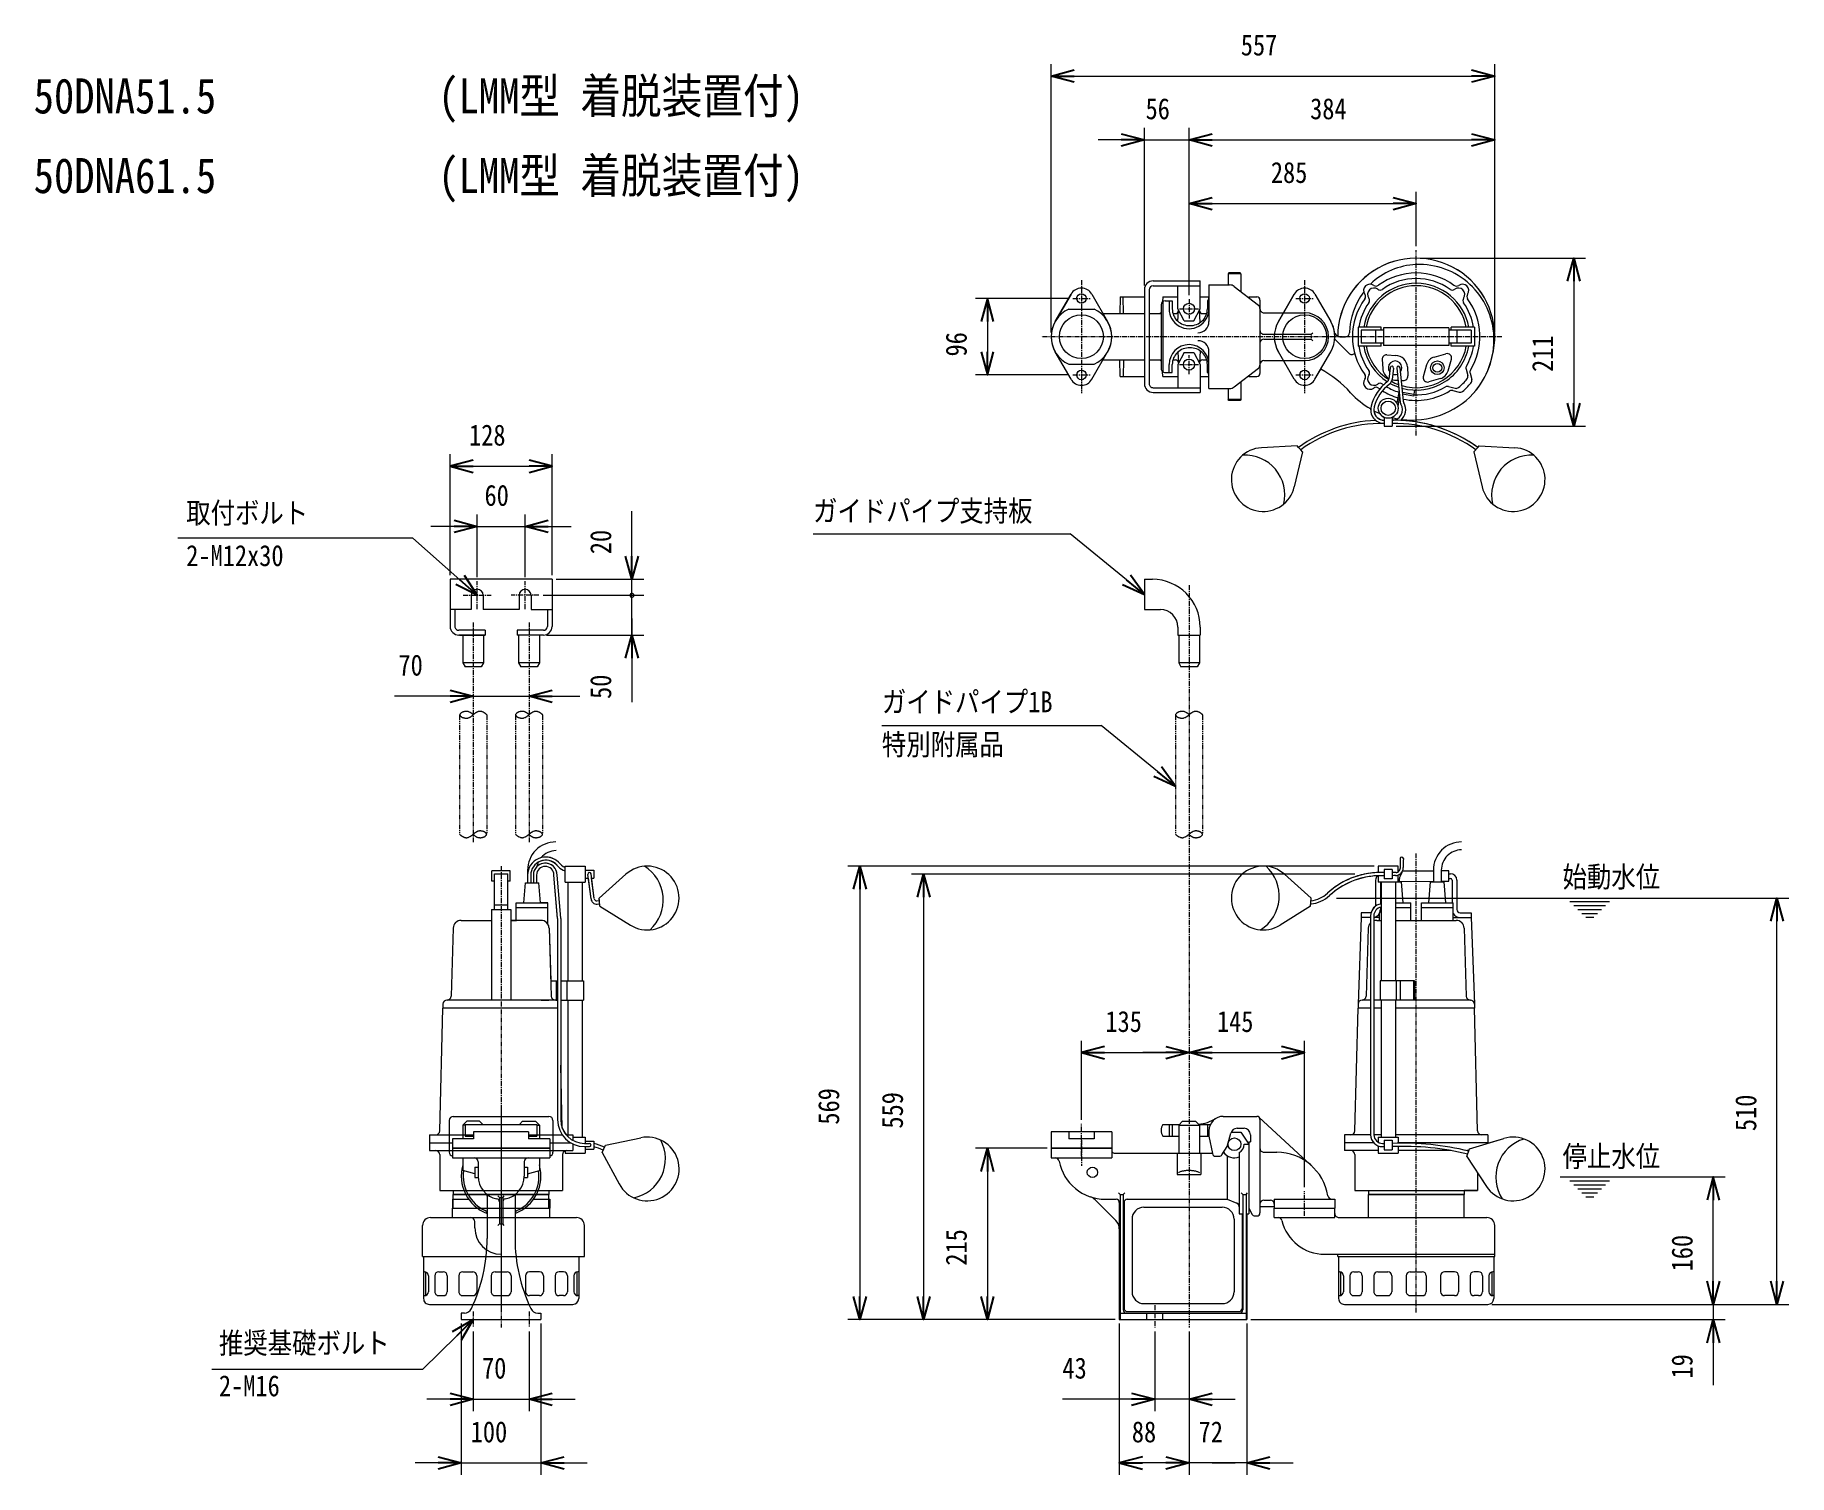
# Model space of a CAD drawing. Units: millimetres at full size, sheet at 1:5. Extents: x -1099 to 1101, y -905 to 902.
import ezdxf
from ezdxf.enums import TextEntityAlignment as Align

# ---------------------------------------------------------------- set-up
doc = ezdxf.new("R2010")
doc.units = ezdxf.units.MM
doc.header["$LTSCALE"] = 5
doc.linetypes.add('USER1', pattern=[2, 1.25, -0.25, 0.25, -0.25])
doc.linetypes.add('USER2', pattern=[2.5, 1.25, -0.25, 0.25, -0.25, 0.25, -0.25])
doc.layers.add('0-0_0', color=7, linetype='Continuous')
for name, color, linetype, lineweight in [('0-1_SIZE', 3, 'Continuous', 18), ('0-2_NOTE', 3, 'Continuous', 18), ('0-3_OUTLINE', 7, 'Continuous', 18), ('0-4_DETAIL', 7, 'Continuous', 18), ('0-5_ACCES', 1, 'Continuous', 18)]:
    doc.layers.add(name, color=color, linetype=linetype, lineweight=lineweight)
doc.styles.add('ＭＳ ゴシック', font='')
doc.styles.get('ＭＳ ゴシック').set_extended_font_data('MS Gothic')

msp = doc.modelspace()

# ---------------------------------------------------------------- texts
at = {"layer": '0-1_SIZE', "color": 7, "style": 'ＭＳ ゴシック', "width": 0.85}
for s, p in [('557', (413.351, 868.752)), ('56', (293.894, 788.752)), ('384', (500.316, 788.752)), ('285', (451.066, 708.752)), ('128', (-554.827, 379.212)), ('60', (-535.41, 303.578)), ('70', (-643.359, 90.497)), ('135', (243.489, -356.752)), ('145', (383.434, -356.752)), ('70', (-538.549, -791.752)), ('43', (189.583, -791.752)), ('100', (-552.742, -871.752)), ('88', (276.661, -871.752)), ('72', (360.379, -871.752))]:
    msp.add_text(s, height=26.39, dxfattribs=at).set_placement(p, align=Align.BOTTOM_LEFT)
for s, p in [('96', (77.407, 498.924)), ('211', (812.975, 479.5)), ('20', (-368.595, 250.784)), ('50', (-368.595, 69.144)), ('569', (-82.594, -465.092)), ('559', (-2.594, -470.092)), ('510', (1067.978, -473.261)), ('215', (77.406, -642.092)), ('160', (987.978, -649.24)), ('19', (987.978, -783.723))]:
    msp.add_text(s, height=26.39, rotation=90, dxfattribs=at).set_placement(p, align=Align.BOTTOM_LEFT)
at = {"layer": '0-2_NOTE', "color": 7, "style": 'ＭＳ ゴシック', "width": 0.85}
for s, height, p in [('50DNA51.5', 43.99, (-1100.978, 790.752)), ('(LMM型 着脱装置付)', 43.99, (-593.42, 790.752)), ('(LMM型 着脱装置付)', 43.99, (-593.42, 690.752)), ('50DNA61.5', 43.99, (-1100.978, 690.752)), ('取付ボルト', 26.39, (-909.615, 281.547)), ('ガイドパイプ支持板', 26.39, (-123.31, 283.996)), ('2-M12x30', 26.39, (-909.615, 227.947)), ('ガイドパイプ1B', 26.39, (-36.892, 44.45)), ('特別附属品', 26.39, (-36.892, -9.15)), ('始動水位', 26.39, (816.997, -175.194)), ('停止水位', 26.39, (816.997, -526.003)), ('推奨基礎ボルト', 26.39, (-868.6, -760.37)), ('2-M16', 26.39, (-868.6, -813.97))]:
    msp.add_text(s, height=height, dxfattribs=at).set_placement(p, align=Align.BOTTOM_LEFT)

# ---------------------------------------------------------------- blocks, each defined once
blk = doc.blocks.new('_OPEN30')
at = {"layer": '0-0_0'}
blk.add_line((0, 0), (-1, 0), dxfattribs=at)
blk.add_lwpolyline([(-1, 0.2679), (0, 0), (-1, -0.2679)], dxfattribs=at)

# ---------------------------------------------------------------- linework, layer by layer
at = {"layer": '0-1_SIZE'}
for p, q in [((175.407, 528.833), (175.407, 865.752)), ((731.906, 528.833), (731.906, 865.752)), ((204.407, 850.752), (702.906, 850.752)), ((263.406, 770.752), (234.406, 770.752)), ((292.406, 587.833), (292.406, 785.752)), ((292.406, 770.752), (348.406, 770.752)), ((348.406, 575.833), (348.406, 785.752)), ((377.406, 770.752), (702.906, 770.752)), ((633.406, 637.333), (633.406, 705.752)), ((377.406, 690.752), (604.406, 690.752)), ((638.406, 622.253), (845.975, 622.253)), ((830.975, 593.253), (830.975, 440.447)), ((197.416, 571.752), (80.407, 571.752)), ((95.407, 571.752), (95.407, 475.753)), ((197.416, 475.753), (80.407, 475.753)), ((608.256, 411.447), (845.975, 411.447)), ((-578.594, 224.328), (-578.594, 376.212)), ((-450.595, 224.328), (-450.595, 376.212)), ((-578.594, 361.212), (-450.595, 361.212)), ((-544.594, 221.828), (-544.594, 300.578)), ((-484.594, 221.828), (-484.594, 300.578)), ((-350.595, 248.248), (-350.595, 304.972)), ((-573.594, 285.578), (-602.594, 285.578)), ((-544.594, 285.578), (-484.594, 285.578)), ((-455.594, 285.578), (-426.594, 285.578)), ((-350.595, 228.248), (-350.595, 257.248)), ((-462.014, 199.248), (-335.595, 199.248)), ((-445.515, 219.248), (-335.595, 219.248)), ((-350.595, 199.248), (-350.595, 219.248)), ((-350.595, 149.248), (-350.595, 199.248)), ((-350.595, 170.248), (-350.595, 141.248)), ((-457.514, 149.248), (-335.595, 149.248)), ((-350.595, 120.248), (-350.595, 65.092)), ((-578.594, 72.497), (-648.536, 72.497)), ((-549.594, 72.497), (-479.594, 72.497)), ((-450.594, 72.497), (-415.826, 72.497)), ((580.676, -140.752), (-79.594, -140.752)), ((556.231, -150.752), (0.406, -150.752)), ((-64.594, -169.752), (-64.594, -680.752)), ((15.406, -179.752), (15.406, -680.752)), ((533.375, -180.752), (1100.978, -180.752)), ((1085.978, -661.752), (1085.978, -209.752)), ((213.407, -459.172), (213.407, -359.752)), ((493.406, -543.672), (493.406, -359.752)), ((213.407, -374.752), (348.406, -374.752)), ((319.406, -374.752), (290.406, -374.752)), ((348.406, -374.752), (493.406, -374.752)), ((377.406, -374.752), (406.406, -374.752)), ((170.326, -494.752), (80.406, -494.752)), ((95.406, -523.752), (95.406, -680.752)), ((814.179, -530.752), (1020.978, -530.752)), ((1005.978, -690.752), (1005.978, -530.752)), ((728.406, -690.752), (1100.978, -690.752)), ((1005.978, -690.752), (1005.978, -709.752)), ((-564.594, -714.832), (-564.594, -904.752)), ((-549.594, -724.832), (-549.594, -824.752)), ((-479.594, -724.832), (-479.594, -824.752)), ((-464.594, -714.832), (-464.594, -904.752)), ((255.827, -709.752), (-79.594, -709.752)), ((260.907, -714.832), (260.907, -904.752)), ((305.407, -724.832), (305.407, -824.752)), ((348.406, -724.832), (348.406, -904.752)), ((420.906, -714.832), (420.906, -904.752)), ((425.986, -709.752), (1020.978, -709.752)), ((1005.978, -738.752), (1005.978, -792.173)), ((-578.594, -809.752), (-607.594, -809.752)), ((-549.594, -809.752), (-479.594, -809.752)), ((-450.594, -809.752), (-421.594, -809.752)), ((247.407, -809.752), (189.583, -809.752)), ((276.407, -809.752), (247.407, -809.752)), ((348.406, -809.752), (305.407, -809.752)), ((377.406, -809.752), (406.406, -809.752)), ((-593.594, -889.752), (-622.594, -889.752)), ((-564.594, -889.752), (-464.594, -889.752)), ((-435.594, -889.752), (-406.594, -889.752)), ((348.406, -889.752), (260.907, -889.752)), ((319.406, -889.752), (290.406, -889.752)), ((420.906, -889.752), (348.406, -889.752)), ((377.406, -889.752), (406.406, -889.752)), ((449.906, -889.752), (478.906, -889.752))]:
    msp.add_line(p, q, dxfattribs=at)
for start, end in [(0, 180), (180, 0)]:
    msp.add_arc((-350.595, 199.248), 2.5, start, end, dxfattribs=at)
at = {"layer": '0-2_NOTE'}
for p, q in [((-625.538, 270.995), (-920.171, 270.995)), ((-566.296, 218.484), (-625.538, 270.995)), ((-123.31, 276.5), (199.379, 276.5)), ((269.977, 218.632), (199.379, 276.5)), ((-36.892, 35.948), (238.379, 35.948)), ((308.978, -21.921), (238.379, 35.948)), ((826.038, -184.943), (876.038, -184.943)), ((831.038, -189.943), (871.038, -189.943)), ((836.038, -194.943), (866.038, -194.943)), ((841.038, -199.943), (861.038, -199.943)), ((846.038, -204.943), (856.038, -204.943)), ((826.038, -535.752), (876.038, -535.752)), ((831.038, -540.752), (871.038, -540.752)), ((836.038, -545.752), (866.038, -545.752)), ((841.038, -550.752), (861.038, -550.752)), ((846.038, -555.752), (856.038, -555.752)), ((-570.23, -730.127), (-613.149, -772.501)), ((-613.149, -772.501), (-877.702, -772.501))]:
    msp.add_line(p, q, dxfattribs=at)
at = {"layer": '0-3_OUTLINE', "color": 4, "linetype": 'USER1'}
for p, q in [((633.406, 399.577), (633.406, 632.253)), ((493.406, 594.862), (493.406, 453.197)), ((740.915, 523.753), (163.407, 523.753)), ((633.406, -700.752), (633.406, -124.752)), ((-514.594, -140.752), (-514.594, -700.752))]:
    msp.add_line(p, q, dxfattribs=at)
at = {"layer": '0-3_OUTLINE'}
for p, q in [((200.417, 577.254), (180.498, 542.753)), ((226.396, 577.254), (246.315, 542.753)), ((480.416, 577.254), (460.497, 542.753)), ((506.395, 577.254), (526.314, 542.753)), ((533.937, 525.254), (531.157, 528.091)), ((200.417, 470.254), (180.498, 504.754)), ((226.396, 470.254), (246.315, 504.754)), ((480.416, 470.253), (460.497, 504.753)), ((506.395, 470.253), (513.723, 482.946)), ((506.397, 470.253), (513.725, 482.945)), ((593.256, 422.49), (593.256, 418.947)), ((603.256, 422.218), (603.256, 418.947)), ((593.256, 414.947), (593.256, 411.447)), ((593.256, 414.947), (593.256, 411.447)), ((593.256, 411.447), (603.256, 411.447)), ((603.256, 414.947), (603.256, 411.447)), ((603.256, 414.819), (603.256, 411.447)), ((484.255, 386.844), (439.322, 384.387)), ((490.683, 379.184), (480.46, 335.36)), ((485.916, 384.865), (484.255, 386.844)), ((490.683, 379.184), (488.494, 381.792)), ((705.83, 379.184), (708.018, 381.792)), ((705.83, 379.184), (716.052, 335.36)), ((710.596, 384.865), (712.257, 386.844)), ((712.257, 386.844), (757.19, 384.387)), ((-503.095, -146.752), (-526.094, -146.752)), ((-526.094, -159.752), (-526.094, -146.752)), ((-503.095, -159.752), (-503.095, -146.752)), ((-481.41, -145.688), (-481.41, -161.752)), ((-470.121, -151.835), (-470.121, -161.752)), ((-443.789, -206.317), (-448.407, -151.835)), ((-439.822, -205.802), (-444.407, -151.835)), ((-434.288, -142.315), (-434.288, -140.752)), ((-434.288, -140.752), (-409.288, -140.752)), ((-434.288, -160.752), (-434.288, -146.643)), ((-409.288, -140.752), (-409.288, -145.752)), ((-409.288, -145.752), (-398.288, -145.752)), ((-398.288, -145.752), (-398.288, -155.752)), ((-391.496, -181.001), (-357.986, -150.966)), ((501.714, -181.001), (468.204, -150.966)), ((585.756, -140.752), (585.756, -148.752)), ((610.756, -140.752), (585.756, -140.752)), ((598.656, -140.752), (588.406, -140.752)), ((610.756, -146.781), (610.756, -140.752)), ((616.335, -146.778), (654.906, -146.752)), ((654.906, -145.816), (654.906, -146.752)), ((664.856, -145.798), (664.86, -146.754)), ((674.406, -146.752), (664.856, -146.754)), ((674.406, -150.252), (674.406, -146.752)), ((674.406, -150.252), (676.406, -150.252)), ((-523.095, -159.752), (-526.094, -159.752)), ((-523.095, -195.252), (-523.095, -159.752)), ((-506.094, -195.252), (-506.094, -159.752)), ((-503.095, -159.752), (-506.094, -159.752)), ((-486.158, -186.753), (-484.158, -161.753)), ((-484.157, -161.752), (-481.281, -161.752)), ((-470.121, -161.752), (-467.157, -161.752)), ((-465.157, -186.752), (-467.157, -161.752)), ((-434.288, -160.752), (-430.788, -160.752)), ((-430.788, -160.752), (-430.788, -284.752)), ((-412.788, -160.752), (-409.288, -160.752)), ((-412.788, -160.752), (-412.788, -284.752)), ((-409.288, -155.752), (-409.288, -160.752)), ((-409.288, -155.752), (-405.157, -155.752)), ((-401.762, -181.899), (-405.157, -155.752)), ((-397.795, -181.384), (-401.123, -155.752)), ((-401.123, -155.752), (-398.288, -155.752)), ((582.406, -158.252), (582.406, -190.958)), ((589.256, -160.752), (588.406, -160.752)), ((588.406, -160.752), (588.406, -188.342)), ((589.256, -160.752), (589.256, -188.203)), ((607.256, -160.752), (607.256, -170.452)), ((607.256, -160.752), (608.355, -160.752)), ((612.345, -159.776), (654.906, -159.752)), ((612.346, -160.451), (612.345, -159.776)), ((612.346, -160.451), (615.156, -160.451)), ((617.156, -186.752), (615.156, -160.452)), ((649.406, -186.753), (651.406, -160.452)), ((651.406, -160.452), (654.906, -160.452)), ((654.906, -159.752), (654.906, -160.451)), ((664.904, -159.764), (664.906, -160.452)), ((664.906, -160.452), (668.406, -160.452)), ((670.406, -186.752), (668.406, -160.452)), ((674.406, -156.252), (676.406, -156.252)), ((674.406, -159.752), (674.406, -156.752)), ((678.406, -158.252), (678.406, -186.752)), ((684.406, -158.253), (684.406, -195.252)), ((-526.595, -195.252), (-526.595, -208.752)), ((-526.595, -195.252), (-523.095, -195.252)), ((-506.094, -195.252), (-502.594, -195.252)), ((-495.531, -186.752), (-486.158, -186.752)), ((-495.531, -208.752), (-495.531, -186.752)), ((-455.783, -186.752), (-465.157, -186.752)), ((-455.783, -213.826), (-455.783, -186.752)), ((-394.527, -184.277), (-391.234, -183.989)), ((-394.179, -188.262), (-390.886, -187.974)), ((-391.234, -183.989), (-391.496, -181.001)), ((-390.624, -190.962), (-390.886, -187.974)), ((-390.624, -190.963), (-352.408, -214.722)), ((500.842, -190.963), (462.626, -214.722)), ((500.842, -190.963), (501.086, -188.174)), ((501.441, -184.112), (501.713, -181.001)), ((588.406, -192.428), (588.406, -195.236)), ((588.406, -192.445), (588.406, -195.252)), ((589.256, -192.236), (589.256, -208.752)), ((617.156, -186.752), (626.53, -186.752)), ((626.53, -208.752), (626.53, -186.752)), ((670.406, -186.752), (678.406, -186.752)), ((-574.699, -218.444), (-577.445, -303.907)), ((-564.704, -208.752), (-526.595, -208.752)), ((-495.594, -208.752), (-502.594, -208.752)), ((-454.49, -218.444), (-452.359, -284.752)), ((-443.789, -206.317), (-443.789, -284.752)), ((-439.789, -206.317), (-439.789, -284.752)), ((564.406, -205.252), (560.406, -313.737)), ((564.406, -199.252), (564.406, -205.252)), ((576.75, -199.252), (564.406, -199.252)), ((587.031, -200.295), (587.031, -208.752)), ((587.031, -200.312), (587.031, -208.752)), ((587.031, -208.752), (589.256, -208.752)), ((626.78, -208.752), (640.031, -208.752)), ((679.78, -205.252), (679.78, -200.312)), ((679.78, -205.252), (679.78, -200.312)), ((679.78, -205.252), (688.406, -205.252)), ((679.78, -205.252), (688.406, -205.252)), ((688.406, -199.252), (702.406, -199.252)), ((702.406, -199.252), (702.406, -205.252)), ((702.406, -205.252), (706.396, -313.431)), ((-452.359, -284.752), (-443.789, -284.752)), ((-439.789, -284.752), (-430.788, -284.752)), ((-412.788, -284.752), (-411.339, -284.752)), ((-411.339, -284.752), (-411.339, -308.752)), ((-591.471, -472.848), (-587.594, -318.752)), ((-587.595, -313.752), (-587.595, -318.752)), ((-582.443, -308.752), (-582.595, -308.752)), ((-439.789, -308.752), (-439.789, -390.527)), ((-439.789, -308.752), (-430.788, -308.752)), ((-430.788, -308.752), (-430.788, -477.752)), ((-412.788, -308.752), (-411.339, -308.752)), ((-412.788, -308.752), (-412.788, -480.752)), ((556.529, -472.848), (560.406, -318.752)), ((560.406, -313.752), (560.406, -318.752)), ((706.406, -313.752), (706.406, -318.752)), ((710.282, -472.848), (706.406, -318.752)), ((-437.802, -469.487), (-439.789, -390.527)), ((-604.594, -477.752), (-596.47, -477.752)), ((-604.594, -477.752), (-604.594, -497.752)), ((-433.005, -477.752), (-430.788, -477.752)), ((-412.788, -480.752), (-409.288, -480.752)), ((-409.288, -480.752), (-409.288, -485.752)), ((-383.554, -490.864), (-339.516, -481.608)), ((551.53, -477.752), (543.406, -477.752)), ((543.406, -477.752), (543.406, -497.752)), ((723.406, -477.752), (715.281, -477.752)), ((723.406, -477.752), (723.406, -488.536)), ((723.406, -488.536), (743.398, -482.474)), ((-604.594, -497.752), (-596.594, -497.752)), ((-437.594, -502.752), (-437.594, -547.752)), ((-434.288, -498.048), (-434.288, -500.752)), ((-434.288, -500.752), (-409.288, -500.752)), ((-409.288, -485.752), (-398.288, -485.752)), ((-409.288, -495.752), (-398.288, -495.752)), ((-409.288, -495.752), (-409.288, -500.752)), ((-398.288, -485.752), (-398.288, -488.796)), ((-398.288, -492.893), (-398.288, -495.752)), ((-387.78, -499.927), (-386.513, -497.211)), ((-387.78, -499.927), (-366.564, -539.611)), ((-384.821, -493.583), (-383.553, -490.864)), ((551.406, -497.752), (543.406, -497.752)), ((556.406, -502.752), (556.406, -547.752)), ((710.406, -525.601), (721.509, -542.614)), ((710.406, -525.601), (710.406, -547.752)), ((-574.594, -547.752), (-574.594, -552.752)), ((-454.594, -547.752), (-454.594, -552.752)), ((-454.594, -547.752), (-437.594, -547.752)), ((556.406, -547.752), (573.406, -547.752)), ((573.406, -547.752), (573.406, -552.752)), ((693.406, -547.752), (693.406, -552.752)), ((710.406, -547.752), (693.406, -547.752)), ((-575.594, -581.752), (-575.594, -569.752)), ((-575.594, -569.752), (-574.594, -569.752)), ((-574.594, -569.752), (-574.594, -552.752)), ((-454.595, -569.752), (-454.595, -552.752)), ((-454.594, -569.752), (-453.594, -569.752)), ((-453.594, -581.752), (-453.594, -569.752)), ((531.406, -576.752), (531.406, -569.752)), ((573.406, -581.752), (573.406, -552.752)), ((693.405, -581.752), (693.405, -552.752)), ((-613.094, -630.752), (-613.094, -591.752)), ((-603.094, -581.752), (-575.594, -581.752)), ((-603.094, -581.752), (-591.594, -581.752)), ((-453.594, -581.752), (-420.089, -581.752)), ((-437.594, -581.752), (-420.089, -581.752)), ((-410.089, -630.752), (-410.089, -591.752)), ((455.406, -581.752), (460.062, -581.752)), ((536.406, -581.752), (573.406, -581.752)), ((693.405, -581.752), (721.906, -581.752)), ((731.906, -630.752), (731.906, -591.752)), ((-613.094, -630.752), (-611.894, -630.752)), ((-611.894, -630.752), (-611.894, -683.452)), ((-417.295, -630.752), (-417.295, -683.452)), ((-417.295, -630.752), (-410.089, -630.752)), ((518.406, -627.752), (534.906, -627.752)), ((534.906, -630.752), (534.906, -627.752)), ((534.906, -630.752), (536.106, -630.752)), ((536.106, -630.752), (536.106, -683.452)), ((730.706, -630.752), (730.706, -683.452)), ((730.706, -630.752), (731.906, -630.752)), ((-604.595, -690.752), (-424.594, -690.752)), ((543.406, -690.752), (723.406, -690.752))]:
    msp.add_line(p, q, dxfattribs=at)
for points in [[(612.131, -146.78), (610.756, -146.781), (610.756, -140.752)], [(664.903, -159.764), (674.406, -159.752), (674.406, -156.252)], [(674.406, -159.752), (674.406, -156.252), (676.406, -156.252)], [(-502.594, -195.252), (-502.594, -208.752), (-495.469, -208.752)], [(640.031, -208.752), (640.031, -186.752), (649.406, -186.752)], [(-591.594, -502.752), (-591.594, -547.752), (-574.594, -547.752)], [(455.406, -581.752), (455.406, -569.752), (531.406, -569.752)]]:
    msp.add_lwpolyline(points, dxfattribs=at)
for centre in [(213.407, 523.753), (493.406, 523.753)]:
    msp.add_circle(centre, 27.5, dxfattribs=at)
for centre, radius, start, end in [((633.406, 523.753), 98.5, 345.42537, 179.57589), ((213.407, 569.753), 15, 30, 149.99997), ((493.406, 569.753), 15, 30, 149.99997), ((213.407, 523.753), 38, 149.68566, 210.38523), ((213.407, 523.753), 38, 329.61477, 30.31434), ((493.406, 523.753), 38, 149.68566, 210.38523), ((493.406, 523.753), 38, 6.55512, 30.31434), ((537.508, 528.753), 5, 224.41758, 238.66914), ((630.065, 520.106), 100.91, 317.95351, 347.90786), ((213.407, 477.754), 15, 210.00003, 330.00001), ((493.406, 477.754), 15, 210.00003, 330), ((443.754, 355.945), 145, 42.21948, 61.14801), ((628.463, 523.543), 104.413, 222.21951, 240.02435), ((628.463, 523.543), 104.413, 262.76419, 317.10005), ((591.064, 239.777), 179.183, 92.72968, 125.93181), ((593.256, 431.947), 17, 176.123, 230.88461), ((593.256, 431.947), 13, 184.60751, 270), ((628.463, 523.543), 104.413, 242.52943, 246.93851), ((598.256, 433.947), 12.5, 211.18702, 246.42182), ((628.463, 523.543), 104.413, 256.02981, 259.77373), ((603.256, 431.947), 13, 270, 300.86918), ((603.256, 431.947), 17, 309.11539, 315.1677), ((605.448, 239.777), 179.183, 54.06819, 87.27032), ((591.064, 239.777), 175.183, 89.28318, 125.83876), ((605.448, 239.777), 175.183, 54.16124, 90.71682), ((441.506, 344.447), 40, 93.1301, 346.86988), ((755.006, 344.447), 40, 193.13012, 86.8699), ((-445.91, -145.752), 35.5, 89.99998, 180.10353), ((-445.657, -145.752), 24.5, 89.99998, 140.09262), ((-458.506, -152.153), 22.904, 45.5435, 105.04208), ((1909.976, -139.019), 1296.73, 179.65917, 180.2022), ((615.263, -131.305), 1.994, 0, 180), ((2055.047, -139.427), 1437.813, 179.67633, 180.12607), ((690.407, -145.752), 35.5, 89.99998, 180.10353), ((690.407, -145.752), 25.55, 89.99998, 180.10353), ((-459.264, -151.835), 10.857, 0, 180), ((-445.657, -145.752), 24.5, 156.1442, 169.55476), ((-459.264, -151.835), 14.857, 0, 134.89783), ((-458.506, -152.153), 18.904, 34.98411, 120.37025), ((-429.586, -129.124), 18.139, 222.22601, 254.97535), ((-423.835, -120.796), 23.923, 218.85663, 244.09178), ((-331.289, -180.752), 40, 238.13014, 131.86986), ((441.506, -180.752), 40, 48.13014, 301.86986), ((589.003, -248.031), 99.369, 91.87239, 132.45572), ((589.003, -248.031), 95.369, 92.65477, 132.45572), ((590.406, -158.252), 8, 136.67828, 179.99996), ((608.254, -143.622), 5, 320.83172, 0.31663), ((607.237, -142.627), 10, 335.47933, 0.20789), ((676.406, -158.253), 8, 0.00004, 90.00002), ((497.067, -147.544), 36.828, 276.82199, 312.45572), ((497.067, -147.544), 36.828, 276.82199, 312.45572), ((497.067, -147.544), 36.828, 276.82199, 312.45572), ((676.406, -158.252), 2, 0.00004, 90.00002), ((676.406, -158.252), 2, 0.00004, 90.00002), ((-394.789, -181.289), 7, 185.00001, 275.00004), ((-394.789, -181.289), 3, 185.00001, 275.00004), ((497.067, -147.544), 40.828, 275.64948, 312.45572), ((497.067, -147.544), 40.828, 275.64948, 312.45572), ((497.067, -147.544), 40.828, 275.64948, 312.45572), ((591.256, -203.069), 15, 126.15944, 165.25953), ((578.406, -195.236), 10, 329.6061, 0), ((591.256, -203.069), 15, 97.66322, 100.95455), ((591.256, -203.052), 11, 100.47701, 105.01858), ((688.406, -195.252), 4, 180, 269.99998), ((-564.704, -218.752), 10, 89.99998, 178.23204), ((-464.485, -218.752), 10, 1.76796, 29.51478), ((-464.485, -218.752), 10, 1.76796, 27.23447), ((688.406, -195.252), 10, 210.39458, 270), ((-582.443, -303.752), 5, 270, 358.23194), ((-582.595, -313.752), 5, 90, 180), ((-596.47, -472.752), 5, 269.99998, 358.5589), ((-409.789, -458.752), 30, 200.38415, 219.29688), ((-331.289, -520.752), 40, 208.13014, 101.86987), ((551.53, -472.752), 5, 270.00002, 358.5589), ((715.281, -472.752), 5, 181.4411, 270.00002), ((755.006, -520.752), 40, 213.13011, 106.86989), ((-596.594, -502.752), 5, 0, 89.99998), ((-432.594, -502.752), 5, 109.79915, 180), ((-409.667, -542.144), 54.548, 62.90428, 77.96004), ((-409.667, -542.144), 50.548, 62.73837, 76.99122), ((551.406, -502.752), 5, 0, 89.99998), ((-603.094, -591.752), 10, 90, 180), ((-420.089, -591.752), 10, 0, 90), ((460.062, -586.752), 5, 13.4934, 89.99998), ((518.406, -572.752), 55, 193.49343, 270.00002), ((536.406, -576.752), 5, 179.99996, 270), ((721.906, -591.752), 10, 0, 89.99998), ((-604.595, -683.452), 7.3, 179.99996, 270), ((-424.594, -683.452), 7.3, 270.00002, 0), ((543.406, -683.452), 7.3, 179.99996, 270), ((723.406, -683.452), 7.3, 270.00002, 0)]:
    msp.add_arc(centre, radius, start, end, dxfattribs=at)
at = {"layer": '0-4_DETAIL', "color": 4, "linetype": 'USER1'}
for p, q in [((633.406, 399.577), (633.406, 632.253)), ((213.407, 594.862), (213.407, 453.198)), ((493.406, 594.862), (493.406, 453.197)), ((202.496, 571.752), (224.317, 571.752)), ((482.495, 571.752), (504.316, 571.752)), ((740.915, 523.753), (163.407, 523.753)), ((202.496, 475.753), (224.317, 475.753)), ((482.495, 475.753), (504.316, 475.753)), ((633.406, -700.752), (633.406, -124.752)), ((-514.594, -140.752), (-514.594, -700.752)), ((213.406, -504.752), (213.406, -464.252))]:
    msp.add_line(p, q, dxfattribs=at)
at = {"layer": '0-4_DETAIL'}
for p, q in [((180.497, 542.753), (200.416, 577.253)), ((226.396, 577.254), (246.315, 542.753)), ((460.496, 542.753), (480.415, 577.253)), ((480.415, 577.253), (466.847, 553.753)), ((506.397, 577.253), (526.315, 542.753)), ((197.476, 558.253), (229.336, 558.253)), ((533.937, 525.254), (531.158, 528.09)), ((592.406, 531.753), (564.406, 531.753)), ((564.406, 531.753), (564.406, 515.753)), ((582.406, 531.753), (582.406, 515.753)), ((589.406, 531.753), (589.406, 535.753)), ((674.406, 534.753), (592.406, 534.753)), ((592.406, 534.753), (592.406, 512.753)), ((674.406, 534.753), (674.406, 512.753)), ((702.406, 531.753), (674.406, 531.753)), ((706.406, 535.753), (677.406, 535.753)), ((677.406, 531.753), (677.406, 535.753)), ((684.406, 531.753), (684.406, 515.753)), ((702.406, 531.753), (702.406, 515.753)), ((706.406, 535.753), (706.406, 511.753)), ((548.833, 502.909), (531.292, 520.81)), ((537.508, 523.753), (544.833, 523.753)), ((589.406, 511.753), (560.406, 511.753)), ((592.406, 515.753), (564.406, 515.753)), ((589.406, 511.753), (589.406, 515.753)), ((674.406, 512.753), (592.406, 512.753)), ((702.406, 515.753), (674.406, 515.753)), ((200.416, 470.253), (180.497, 504.753)), ((197.476, 489.254), (229.336, 489.254)), ((226.396, 470.254), (246.315, 504.754)), ((480.415, 470.253), (460.496, 504.753)), ((480.414, 470.253), (466.846, 493.754)), ((506.397, 470.253), (526.315, 504.753)), ((590.808, 495.054), (591.43, 483.891)), ((596.605, 500.851), (607.768, 500.229)), ((600.926, 484.846), (599.063, 470.48)), ((600.926, 484.846), (599.063, 470.48)), ((604.892, 484.332), (603.06, 470.195)), ((604.892, 484.332), (603.06, 470.195)), ((608.912, 484.715), (613.382, 440.683)), ((608.912, 484.715), (613.315, 441.342)), ((612.892, 485.119), (617.201, 442.67)), ((612.892, 485.119), (617.201, 442.67)), ((622.372, 485.775), (623.03, 474.494)), ((646.444, 488.598), (642.097, 473.222)), ((656.061, 498.214), (670.77, 502.416)), ((673.367, 480.908), (677.569, 495.617)), ((606.043, 469.277), (610.503, 469.04)), ((614.546, 468.825), (617.248, 468.682)), ((695.916, 483.098), (698.08, 475.021)), ((700.958, 477.896), (703.057, 470.064)), ((611.822, 456.052), (609.039, 440.27)), ((612.564, 448.742), (610.444, 436.722)), ((611.987, 454.419), (611.547, 454.497)), ((629.911, 449.228), (616.291, 451.629)), ((630.259, 451.197), (616.326, 453.654)), ((631.245, 456.788), (629.911, 449.228)), ((674.06, 461.243), (682.137, 459.079)), ((679.262, 456.201), (687.095, 454.103)), ((593.256, 422.49), (593.256, 411.447)), ((603.256, 422.49), (603.256, 411.447)), ((593.256, 411.447), (603.256, 411.447)), ((484.255, 386.844), (439.322, 384.387)), ((490.683, 379.184), (480.46, 335.36)), ((490.683, 379.184), (484.255, 386.844)), ((705.83, 379.184), (712.257, 386.844)), ((705.83, 379.184), (716.052, 335.36)), ((712.257, 386.844), (757.19, 384.387)), ((-526.094, -159.752), (-526.094, -146.752)), ((-503.095, -146.752), (-526.094, -146.752)), ((-523.095, -195.252), (-523.095, -150.252)), ((-523.095, -150.252), (-506.094, -150.252)), ((-506.094, -195.252), (-506.094, -150.252)), ((-503.095, -159.752), (-503.095, -146.752)), ((-481.41, -145.816), (-481.41, -161.752)), ((-477.41, -152.153), (-477.41, -161.752)), ((-474.121, -151.835), (-474.121, -161.752)), ((-470.121, -151.835), (-470.121, -161.752)), ((-443.807, -206.106), (-448.407, -151.835)), ((-439.807, -205.985), (-444.407, -151.835)), ((-434.288, -160.752), (-434.288, -140.752)), ((-434.288, -140.752), (-409.288, -140.752)), ((-409.288, -140.752), (-409.288, -160.752)), ((-409.288, -145.752), (-398.288, -145.752)), ((-401.762, -181.899), (-405.772, -151.01)), ((-397.795, -181.384), (-401.806, -150.495)), ((-398.288, -145.752), (-398.288, -155.752)), ((-391.496, -181.001), (-357.986, -150.966)), ((501.714, -181.001), (468.204, -150.966)), ((585.756, -140.752), (585.756, -148.752)), ((610.756, -140.752), (585.756, -140.752)), ((585.756, -152.752), (585.756, -160.752)), ((593.256, -144.752), (593.256, -156.752)), ((603.256, -144.752), (593.256, -144.752)), ((603.256, -144.752), (603.256, -156.752)), ((610.756, -147.952), (610.756, -140.752)), ((612.131, -146.78), (610.756, -146.781)), ((610.756, -160.752), (610.756, -152.014)), ((616.335, -146.778), (654.906, -146.752)), ((654.906, -145.816), (654.906, -160.451)), ((664.856, -145.798), (664.906, -160.452)), ((674.406, -146.752), (664.856, -146.754)), ((674.406, -159.752), (674.406, -146.752)), ((674.406, -150.252), (676.406, -150.252)), ((-523.095, -159.752), (-526.094, -159.752)), ((-503.095, -159.752), (-506.094, -159.752)), ((-486.158, -186.753), (-484.158, -161.753)), ((-484.157, -161.752), (-467.157, -161.752)), ((-465.157, -186.752), (-467.157, -161.752)), ((-434.288, -160.752), (-409.288, -160.752)), ((-430.788, -160.752), (-430.788, -284.752)), ((-412.788, -160.752), (-412.788, -284.752)), ((-409.288, -155.752), (-405.157, -155.752)), ((-401.123, -155.752), (-398.288, -155.752)), ((582.406, -158.252), (582.406, -191.002)), ((610.756, -160.752), (585.756, -160.752)), ((588.406, -160.752), (588.406, -188.193)), ((589.256, -160.752), (589.256, -284.752)), ((603.256, -156.752), (593.256, -156.752)), ((607.256, -160.752), (607.256, -284.752)), ((610.756, -160.451), (615.156, -160.451)), ((612.346, -160.451), (612.342, -156.213)), ((612.345, -159.776), (654.906, -159.752)), ((617.156, -186.752), (615.156, -160.452)), ((649.406, -186.753), (651.406, -160.452)), ((651.406, -160.452), (668.406, -160.452)), ((651.656, -160.452), (668.156, -160.452)), ((664.903, -159.764), (674.406, -159.752)), ((670.406, -186.752), (668.406, -160.452)), ((674.406, -156.252), (676.406, -156.252)), ((678.406, -158.252), (678.406, -186.752)), ((684.406, -158.252), (684.406, -195.252)), ((-526.595, -195.252), (-502.594, -195.252)), ((-526.595, -195.252), (-526.595, -308.752)), ((-523.095, -189.252), (-506.094, -189.252)), ((-502.594, -195.252), (-502.594, -308.752)), ((-495.531, -186.752), (-455.783, -186.752)), ((-495.531, -208.752), (-495.531, -186.752)), ((-495.531, -192.752), (-455.783, -192.752)), ((-455.783, -213.826), (-455.783, -186.752)), ((-394.527, -184.277), (-391.234, -183.989)), ((-394.179, -188.262), (-390.886, -187.974)), ((-390.624, -190.962), (-391.496, -181.001)), ((-390.624, -190.963), (-352.408, -214.722)), ((500.842, -190.963), (462.626, -214.722)), ((500.842, -190.963), (501.713, -181.001)), ((607.256, -186.752), (626.53, -186.752)), ((607.256, -192.752), (626.53, -192.752)), ((626.53, -208.752), (626.53, -186.752)), ((640.031, -186.752), (679.78, -186.752)), ((640.031, -208.752), (640.031, -186.752)), ((640.031, -192.752), (679.78, -192.752)), ((679.78, -208.752), (679.78, -186.752)), ((-574.699, -218.444), (-577.445, -303.907)), ((-564.704, -208.752), (-526.595, -208.752)), ((-464.485, -208.752), (-502.594, -208.752)), ((-454.49, -218.444), (-451.744, -303.907)), ((-443.789, -206.529), (-443.789, -458.752)), ((-439.789, -206.408), (-439.789, -458.752)), ((564.406, -205.252), (560.406, -313.737)), ((564.406, -199.252), (564.406, -205.252)), ((576.75, -199.252), (564.406, -199.252)), ((576.256, -205.252), (564.406, -205.252)), ((573.301, -218.444), (570.555, -303.907)), ((576.256, -203.069), (576.256, -477.752)), ((580.256, -203.069), (580.256, -477.752)), ((587.031, -205.252), (580.256, -205.252)), ((583.859, -208.768), (589.256, -208.768)), ((607.256, -208.752), (683.515, -208.752)), ((679.78, -205.252), (702.406, -205.252)), ((688.406, -199.252), (702.406, -199.252)), ((693.51, -218.444), (696.256, -303.907)), ((702.406, -199.252), (702.406, -205.252)), ((702.406, -205.252), (706.396, -313.431)), ((-445.338, -284.752), (-445.338, -308.752)), ((-445.338, -284.752), (-443.789, -284.752)), ((-439.789, -284.752), (-411.339, -284.752)), ((-432.239, -284.752), (-432.239, -308.752)), ((-411.339, -284.752), (-411.339, -308.752)), ((631.42, -284.752), (588.056, -284.752)), ((588.056, -284.752), (588.056, -308.752)), ((608.456, -284.752), (608.456, -308.752)), ((613.17, -284.752), (613.17, -308.752)), ((629.911, -284.752), (629.911, -308.752)), ((631.42, -284.752), (631.42, -308.752)), ((-591.471, -472.848), (-587.594, -318.752)), ((-587.595, -313.752), (-587.595, -318.752)), ((-443.789, -318.752), (-587.595, -318.752)), ((-582.443, -308.752), (-582.595, -308.752)), ((-445.338, -308.752), (-582.443, -308.752)), ((-464.164, -308.752), (-454.789, -308.752)), ((-445.338, -308.752), (-443.789, -308.752)), ((-439.789, -308.752), (-411.339, -308.752)), ((-430.788, -308.752), (-430.788, -477.752)), ((-412.788, -308.752), (-412.788, -480.752)), ((556.529, -472.848), (560.406, -318.752)), ((560.406, -313.752), (560.406, -318.752)), ((576.256, -318.752), (560.406, -318.752)), ((565.558, -308.752), (565.406, -308.752)), ((576.256, -308.752), (565.558, -308.752)), ((701.254, -308.752), (580.256, -308.752)), ((589.256, -318.752), (580.256, -318.752)), ((631.42, -308.752), (588.056, -308.752)), ((589.256, -308.752), (589.256, -480.752)), ((607.256, -308.752), (607.256, -480.752)), ((706.406, -318.752), (607.256, -318.752)), ((701.254, -308.752), (701.406, -308.752)), ((706.406, -313.752), (706.406, -318.752)), ((710.282, -472.848), (706.406, -318.752)), ((-437.802, -469.487), (-439.789, -390.527)), ((-604.594, -477.752), (-604.594, -497.752)), ((-604.594, -477.752), (-549.094, -477.752)), ((-575.594, -482.752), (-575.594, -494.752)), ((-549.094, -482.752), (-575.594, -482.752)), ((-480.094, -474.252), (-549.094, -474.252)), ((-549.094, -474.252), (-549.094, -482.752)), ((-480.094, -474.252), (-480.094, -482.752)), ((-480.094, -477.752), (-437.984, -477.752)), ((-453.594, -482.752), (-480.094, -482.752)), ((-453.594, -482.752), (-453.594, -494.752)), ((-433.005, -477.752), (-424.594, -477.752)), ((-424.594, -477.752), (-424.594, -484.844)), ((-424.594, -480.752), (-409.288, -480.752)), ((-409.288, -480.752), (-409.288, -488.752)), ((-383.554, -490.864), (-339.516, -481.608)), ((251.406, -474.252), (175.406, -474.252)), ((175.406, -474.252), (175.406, -494.752)), ((197.477, -474.252), (197.477, -482.752)), ((229.336, -482.752), (197.477, -482.752)), ((229.336, -474.252), (229.336, -482.752)), ((251.406, -474.252), (251.406, -494.752)), ((543.406, -477.752), (543.406, -497.752)), ((576.256, -477.752), (543.406, -477.752)), ((589.256, -477.752), (580.256, -477.752)), ((585.756, -480.752), (585.756, -487.279)), ((585.756, -480.752), (610.756, -480.752)), ((723.406, -477.752), (607.256, -477.752)), ((610.756, -480.752), (610.756, -488.513)), ((700.335, -495.533), (743.398, -482.474)), ((723.406, -477.752), (723.406, -488.536)), ((-604.594, -487.752), (-575.594, -487.752)), ((-604.594, -497.752), (-424.594, -497.752)), ((-591.594, -502.752), (-591.594, -547.752)), ((-453.594, -494.752), (-575.594, -494.752)), ((-453.594, -487.752), (-427.537, -487.752)), ((-437.594, -502.752), (-437.594, -547.752)), ((-434.288, -498.048), (-434.288, -500.752)), ((-434.288, -500.752), (-409.288, -500.752)), ((-424.594, -489.359), (-424.594, -497.752)), ((-409.789, -488.752), (-403.789, -488.752)), ((-409.789, -492.752), (-403.789, -492.752)), ((-409.288, -485.752), (-398.288, -485.752)), ((-409.288, -492.752), (-409.288, -500.752)), ((-409.288, -495.752), (-398.288, -495.752)), ((-398.288, -485.752), (-398.288, -495.752)), ((-387.78, -499.927), (-383.553, -490.864)), ((-387.78, -499.927), (-366.564, -539.611)), ((251.406, -494.752), (175.406, -494.752)), ((580.076, -487.752), (543.406, -487.752)), ((585.756, -497.752), (543.406, -497.752)), ((556.406, -502.752), (556.406, -547.752)), ((585.756, -491.708), (585.756, -500.752)), ((585.756, -500.752), (610.756, -500.752)), ((591.256, -488.752), (593.256, -488.752)), ((591.256, -492.752), (593.256, -492.752)), ((593.256, -484.752), (593.256, -496.752)), ((593.256, -484.752), (603.256, -484.752)), ((593.256, -496.752), (603.256, -496.752)), ((603.256, -484.752), (603.256, -496.752)), ((723.406, -487.752), (610.756, -487.752)), ((610.756, -492.514), (610.756, -500.752)), ((677.241, -497.752), (610.756, -497.752)), ((699.527, -497.752), (696.73, -497.752)), ((696.914, -504.93), (700.335, -495.533)), ((696.915, -504.93), (721.509, -542.614)), ((710.406, -525.601), (710.406, -547.752)), ((-591.594, -547.752), (-437.594, -547.752)), ((-574.594, -547.752), (-574.594, -552.752)), ((-454.594, -547.752), (-454.594, -552.752)), ((556.406, -547.752), (710.406, -547.752)), ((573.406, -547.752), (573.406, -552.752)), ((693.406, -547.752), (693.406, -552.752)), ((-575.594, -569.752), (-453.594, -569.752)), ((-575.594, -581.752), (-575.594, -569.752)), ((-454.594, -552.752), (-574.594, -552.752)), ((-454.595, -552.752), (-574.594, -552.752)), ((-574.594, -569.752), (-574.594, -552.752)), ((-574.594, -552.752), (-454.594, -552.752)), ((-574.594, -552.752), (-454.594, -552.752)), ((-454.595, -569.752), (-454.595, -552.752)), ((-453.594, -581.752), (-453.594, -569.752)), ((455.406, -569.752), (531.406, -569.752)), ((455.406, -581.752), (455.406, -569.752)), ((531.406, -581.752), (531.406, -569.752)), ((573.406, -581.752), (573.406, -552.752)), ((693.406, -552.752), (573.406, -552.752)), ((573.406, -552.752), (693.406, -552.752)), ((573.406, -552.752), (580.906, -552.752)), ((573.406, -552.752), (580.906, -552.752)), ((573.406, -552.752), (693.406, -552.752)), ((-613.094, -630.752), (-613.094, -591.752)), ((-603.094, -581.752), (-420.089, -581.752)), ((-547.594, -594.752), (-547.594, -586.752)), ((-476.594, -581.752), (-453.594, -581.752)), ((-410.089, -630.752), (-410.089, -591.752)), ((455.406, -581.752), (531.406, -581.752)), ((536.406, -581.752), (721.906, -581.752)), ((731.906, -630.752), (731.906, -591.752)), ((-613.094, -630.752), (-410.089, -630.752)), ((-611.894, -630.752), (-611.894, -683.452)), ((-611.894, -630.752), (-417.295, -630.752)), ((-575.594, -630.752), (-453.594, -630.752)), ((-417.295, -630.752), (-417.295, -683.452)), ((518.406, -627.752), (731.906, -627.752)), ((534.906, -630.752), (534.906, -627.752)), ((534.906, -630.752), (731.906, -630.752)), ((536.106, -630.752), (730.706, -630.752)), ((536.106, -630.752), (536.106, -683.452)), ((730.706, -630.752), (730.706, -683.452)), ((-611.894, -649.752), (-610.887, -649.752)), ((-609.595, -649.922), (-609.595, -679.582)), ((-605.887, -654.752), (-605.887, -674.752)), ((-597.83, -654.752), (-597.83, -674.752)), ((-592.83, -649.752), (-587.243, -649.752)), ((-582.243, -654.752), (-582.243, -674.752)), ((-567.724, -654.752), (-567.724, -674.752)), ((-562.724, -649.752), (-550.199, -649.752)), ((-545.199, -654.752), (-545.199, -674.752)), ((-527.094, -654.752), (-527.094, -674.752)), ((-522.094, -649.752), (-507.094, -649.752)), ((-502.094, -654.752), (-502.094, -674.752)), ((-483.99, -654.752), (-483.99, -674.752)), ((-466.465, -649.752), (-478.99, -649.752)), ((-461.465, -654.752), (-461.465, -674.752)), ((-446.946, -654.752), (-446.946, -674.752)), ((-436.359, -649.752), (-441.946, -649.752)), ((-431.359, -654.752), (-431.359, -674.752)), ((-423.302, -654.752), (-423.302, -674.752)), ((-419.594, -649.922), (-419.594, -679.582)), ((-417.295, -649.752), (-418.302, -649.752)), ((536.106, -649.752), (537.113, -649.752)), ((538.406, -649.922), (538.406, -679.582)), ((542.113, -654.752), (542.113, -674.752)), ((550.17, -654.752), (550.17, -674.752)), ((555.17, -649.752), (560.758, -649.752)), ((565.758, -654.752), (565.758, -674.752)), ((580.277, -654.752), (580.277, -674.752)), ((585.277, -649.752), (597.801, -649.752)), ((602.801, -654.752), (602.801, -674.752)), ((620.906, -654.752), (620.906, -674.752)), ((625.906, -649.752), (640.906, -649.752)), ((645.906, -654.752), (645.906, -674.752)), ((664.011, -654.752), (664.011, -674.752)), ((681.535, -649.752), (669.011, -649.752)), ((686.535, -654.752), (686.535, -674.752)), ((701.054, -654.752), (701.054, -674.752)), ((711.641, -649.752), (706.054, -649.752)), ((716.641, -654.752), (716.641, -674.752)), ((724.699, -654.752), (724.699, -674.752)), ((728.406, -649.922), (728.406, -679.582)), ((730.706, -649.752), (729.699, -649.752)), ((-611.894, -679.752), (-610.887, -679.752)), ((-592.83, -679.752), (-587.243, -679.752)), ((-562.724, -679.752), (-550.199, -679.752)), ((-522.094, -679.752), (-507.094, -679.752)), ((-466.465, -679.752), (-478.99, -679.752)), ((-436.359, -679.752), (-441.946, -679.752)), ((-417.295, -679.752), (-418.302, -679.752)), ((536.106, -679.752), (537.113, -679.752)), ((555.17, -679.752), (560.758, -679.752)), ((585.277, -679.752), (597.801, -679.752)), ((625.906, -679.752), (640.906, -679.752)), ((681.535, -679.752), (669.011, -679.752)), ((711.641, -679.752), (706.054, -679.752)), ((730.706, -679.752), (729.699, -679.752)), ((-604.595, -690.752), (-424.594, -690.752)), ((543.406, -690.752), (723.406, -690.752))]:
    msp.add_line(p, q, dxfattribs=at)
for points in [[(589.406, 535.753), (560.406, 535.753), (560.406, 511.753)], [(706.406, 511.753), (677.406, 511.753), (677.406, 515.753)], [(663.843, 471.318), (652.181, 467.987), (649.042, 467.091)], [(693.405, -581.752), (693.405, -552.752), (573.406, -552.752)]]:
    msp.add_lwpolyline(points, dxfattribs=at)
for centre, radius in [((213.407, 571.754), 6), ((493.406, 571.754), 6), ((213.407, 523.753), 27.5), ((493.406, 523.753), 27.5), ((659.906, 484.753), 8.5), ((659.906, 484.753), 5.5), ((213.407, 475.754), 6), ((493.406, 475.753), 6), ((598.256, 433.947), 12.5), ((598.256, 433.947), 9)]:
    msp.add_circle(centre, radius, dxfattribs=at)
for centre, radius, start, end in [((633.406, 523.753), 98.5, 345.42746, 179.70299), ((636.719, 527.425), 86.895, 92.31831, 134.21491), ((633.406, 523.753), 80, 53.68181, 126.31074), ((633.406, 523.753), 73, 54.48642, 125.51361), ((637.065, 520.426), 93.903, 2.14528, 92.3588), ((213.407, 569.753), 15, 30, 149.99997), ((493.406, 569.753), 15, 30, 149.99997), ((636.719, 527.425), 86.895, 142.70003, 179.17187), ((575.423, 581.736), 8, 53.95869, 216.04131), ((633.406, 523.753), 67, 10.3176, 169.6824), ((564.911, 574.087), 5, 323.68926, 36.04129), ((633.406, 523.753), 64, 10.80689, 169.19311), ((580.373, 576.786), 8, 53.55265, 216.44736), ((583.072, 592.248), 5, 233.95869, 306.31074), ((588.096, 587.243), 5, 233.55264, 305.51358), ((678.716, 587.243), 5, 234.48639, 306.44735), ((683.74, 592.248), 5, 233.68926, 306.04131), ((686.439, 576.786), 8, 323.5526, 126.44737), ((691.388, 581.736), 8, 323.9587, 126.04127), ((701.9, 574.087), 5, 143.95869, 216.31075), ((213.407, 523.753), 38, 114.78395, 245.21603), ((213.407, 523.753), 38, 294.78399, 65.21601), ((633.406, 523.753), 80, 143.68925, 216.31075), ((633.406, 523.753), 73, 144.48639, 170.5386), ((569.915, 569.063), 5, 324.48637, 36.44733), ((696.896, 569.063), 5, 143.55264, 215.51361), ((633.406, 523.753), 73, 9.4614, 35.51361), ((633.406, 523.753), 80, 328.32799, 36.3108), ((493.406, 523.753), 38, 150.00014, 209.99945), ((493.406, 523.753), 38, 330, 30), ((544.833, 528.753), 5, 270.00002, 359.1719), ((537.508, 528.753), 5, 224.41758, 270.00002), ((633.406, 523.753), 73, 189.4614, 215.51361), ((633.406, 523.753), 67, 190.3176, 237.39363), ((633.406, 523.753), 64, 190.3176, 237.41074), ((633.406, 523.753), 64, 253.47141, 349.19311), ((633.406, 523.753), 67, 254.52097, 349.6824), ((633.406, 523.753), 73, 329.69288, 350.5386), ((630.065, 520.106), 100.91, 317.95351, 2.17977), ((552.403, 506.409), 5, 224.41758, 318.11447), ((596.299, 495.36), 5.5, 86.80995, 183.18927), ((606.906, 484.753), 8.5, 320.62699, 218.25843), ((602.909, 484.589), 2, 352.61341, 172.61341), ((602.909, 484.589), 2, 352.61341, 172.61341), ((606.906, 484.753), 15.5, 3.77939, 87.40035), ((610.902, 484.917), 2, 5.79577, 185.79577), ((610.902, 484.917), 2, 5.79577, 185.79577), ((659.906, 484.753), 14, 105.94066, 164.05929), ((672.28, 497.128), 5.5, 344.05929, 105.94066), ((700.746, 484.392), 5, 149.69293, 195), ((213.407, 477.754), 15, 210.00003, 330.00001), ((493.406, 477.754), 15, 210.00003, 330), ((443.754, 355.945), 145, 42.21948, 61.14762), ((575.423, 465.771), 8, 143.95869, 306.04131), ((564.911, 473.419), 5, 323.9587, 36.31072), ((580.373, 470.72), 8, 143.55264, 306.44735), ((569.915, 478.444), 5, 323.5526, 35.51361), ((630.721, 422.982), 55.516, 126.694, 165.9714), ((629.612, 423.546), 50.301, 126.04121, 166.19919), ((588.096, 460.264), 5, 54.48642, 126.44736), ((633.406, 523.753), 73, 234.48639, 235.9456), ((606.906, 484.753), 15.5, 183.18935, 240.07021), ((594.105, 471.123), 5, 313.52189, 352.61341), ((594.105, 471.123), 5, 313.52189, 352.61341), ((593.143, 471.481), 10, 313.42915, 352.61341), ((593.143, 471.481), 10, 313.42915, 352.61341), ((633.406, 523.753), 67, 240.97506, 250.80054), ((633.406, 523.753), 64, 241.04499, 249.54188), ((606.906, 484.753), 15.5, 255.37754, 266.81031), ((606.906, 484.753), 8.5, 249.40385, 289.35394), ((617.539, 474.174), 5.5, 266.95733, 3.33665), ((647.532, 472.379), 5.5, 171.18134, 285.94066), ((659.906, 484.753), 14, 285.54787, 344.05929), ((633.406, 523.753), 83, 309.8932, 320.10674), ((633.406, 523.753), 90, 310.30586, 319.69414), ((693.25, 473.728), 5, 320.10674, 14.99999), ((705.787, 479.191), 5, 148.38068, 195), ((698.227, 468.77), 5, 319.69414, 14.99999), ((628.463, 523.543), 104.413, 222.21951, 240.02435), ((583.072, 455.259), 5, 53.68926, 126.04131), ((633.406, 523.753), 80, 233.65267, 235.16836), ((633.406, 523.753), 80, 238.05189, 253.18001), ((633.406, 523.753), 73, 239.23556, 252.52247), ((618.289, 441.847), 5, 185.79577, 213.36612), ((603.256, 431.947), 17, 309.11539, 30.68952), ((628.463, 523.543), 104.413, 262.76419, 317.10005), ((633.406, 523.753), 80, 258.105, 301.68484), ((622.175, 443.175), 5, 185.79577, 210.68952), ((633.406, 523.753), 73, 267.47753, 300.30706), ((672.767, 456.414), 5, 75.00005, 120.3071), ((677.969, 451.372), 5, 75.00005, 121.61937), ((683.432, 463.909), 5, 254.99996, 309.8932), ((688.389, 458.932), 5, 254.99996, 310.30586), ((591.064, 239.777), 179.183, 92.72968, 125.93181), ((593.256, 431.947), 17, 164.67582, 270), ((593.256, 431.947), 13, 163.93258, 270), ((628.463, 523.543), 104.413, 242.52943, 246.93851), ((603.256, 431.947), 13, 270, 33.36612), ((628.463, 523.543), 104.413, 256.02981, 259.77373), ((605.448, 239.777), 179.183, 54.06819, 90.70082), ((591.064, 239.777), 175.183, 89.28318, 125.83876), ((605.448, 239.777), 175.183, 54.16124, 90.71682), ((441.506, 344.447), 40, 93.1301, 346.86988), ((418.525, 325.163), 50, 346.87001, 93.13021), ((755.006, 344.447), 40, 193.13012, 86.8699), ((777.988, 325.163), 50, 86.86979, 193.12999), ((-445.91, -145.752), 35.5, 89.99998, 180.10353), ((-458.506, -152.153), 22.904, 45.5435, 180), ((-445.657, -145.752), 24.5, 89.99998, 140.09262), ((1909.976, -139.019), 1296.73, 179.65917, 180.2022), ((615.263, -131.305), 1.994, 0, 180), ((2055.047, -139.427), 1437.813, 179.67633, 180.12607), ((690.407, -145.752), 35.5, 89.99998, 180.10353), ((690.407, -145.752), 25.55, 89.99998, 180.10353), ((-458.506, -152.153), 18.904, 42.0762, 180), ((-459.264, -151.835), 14.857, 0, 180), ((-459.264, -151.835), 10.857, 0, 180), ((-445.657, -145.752), 24.5, 156.1442, 169.55476), ((-429.586, -129.124), 18.139, 222.22601, 254.97535), ((-423.835, -120.796), 23.923, 218.85663, 244.09178), ((-403.789, -150.752), 2, 7.39711, 187.39711), ((-331.289, -180.752), 40, 238.13014, 131.86986), ((-361.174, -183.367), 50, 311.8699, 58.1301), ((441.506, -180.752), 40, 48.13014, 301.86986), ((411.62, -178.138), 50, 301.86994, 48.13014), ((589.003, -248.031), 99.369, 87.54685, 132.45572), ((589.003, -248.031), 95.369, 87.44389, 132.45572), ((590.406, -158.252), 8, 136.67828, 179.99996), ((610.337, -677.429), 528.81, 90.22353, 90.76723), ((610.14, -660.124), 507.505, 90.32141, 90.7772), ((607.237, -142.627), 10, 270.32141, 0.20789), ((608.254, -143.622), 5, 270.22353, 0.31663), ((617.342, -156.208), 5, 146.62232, 180.05167), ((591.367, -139.095), 26.105, 326.62232, 342.60079), ((676.406, -158.252), 8, 0.00004, 90.00002), ((497.067, -147.544), 36.828, 276.82199, 312.45572), ((676.406, -158.252), 2, 0.00004, 90.00002), ((-394.789, -181.289), 7, 185.00001, 275.00004), ((-394.789, -181.289), 3, 185.00001, 275.00004), ((497.067, -147.544), 40.828, 275.64948, 312.45572), ((591.256, -203.069), 15, 97.66322, 179.99996), ((591.256, -203.069), 11, 100.47701, 179.99996), ((578.406, -195.252), 10, 280.66343, 0), ((688.406, -195.252), 4, 180, 269.99998), ((-564.704, -218.752), 10, 89.99998, 178.23204), ((-464.485, -218.752), 10, 1.76796, 90.00002), ((-448.789, -206.529), 5, 0.00005, 4.84468), ((-444.789, -206.408), 5, 0, 4.85559), ((583.297, -218.752), 10, 134.75223, 178.23204), ((583.297, -218.752), 10, 86.77364, 107.70091), ((688.406, -195.252), 10, 210.39458, 269.99998), ((683.515, -218.752), 10, 1.76796, 90.00002), ((-582.443, -303.752), 5, 270, 358.23194), ((-446.746, -303.752), 5, 181.76806, 270), ((565.558, -303.752), 5, 270, 358.23194), ((701.254, -303.752), 5, 181.76806, 270), ((-582.595, -313.752), 5, 90, 180), ((565.406, -313.752), 5, 90, 180), ((701.406, -313.752), 5, 0, 90), ((-409.789, -458.752), 34, 180, 270), ((-409.789, -458.752), 30, 180, 270), ((-596.47, -472.752), 5, 269.99998, 358.5589), ((-331.289, -520.752), 40, 208.13014, 101.86987), ((551.53, -472.752), 5, 270.00002, 358.5589), ((591.256, -477.752), 15, 180.00004, 270.00002), ((591.256, -477.752), 11, 180.00004, 270.00002), ((715.281, -472.752), 5, 181.4411, 270.00002), ((755.006, -520.752), 40, 213.13011, 106.86989), ((783.197, -531.013), 50, 106.86989, 213.1301), ((-596.594, -502.752), 5, 0, 89.99998), ((-432.594, -502.752), 5, 90.00002, 180), ((-403.789, -490.752), 2, 270.00002, 89.99998), ((-409.667, -542.144), 54.548, 62.90428, 77.96004), ((-409.667, -542.144), 50.548, 62.73837, 76.99122), ((-358.478, -508.074), 50, 281.8699, 28.1301), ((551.406, -502.752), 5, 0, 89.99998), ((617.814, -827.461), 339.022, 76.09267, 92.46117), ((617.814, -827.461), 335.022, 76.09267, 92.49057), ((-603.094, -591.752), 10, 90, 180), ((-552.594, -586.752), 5, 360, 90), ((-420.089, -591.752), 10, 0, 90), ((460.062, -586.752), 5, 13.4934, 89.99998), ((518.406, -572.752), 55, 193.49343, 270.00002), ((536.406, -576.752), 5, 179.99996, 270), ((721.906, -591.752), 10, 0, 89.99998), ((-514.594, -594.752), 33, 180, 270), ((-610.887, -654.752), 5, 0, 89.99998), ((-592.83, -654.752), 5, 89.99998, 179.99996), ((-587.243, -654.752), 5, 0, 89.99998), ((-562.724, -654.752), 5, 89.99998, 179.99996), ((-550.199, -654.752), 5, 0, 89.99998), ((-522.094, -654.752), 5, 89.99998, 179.99996), ((-507.094, -654.752), 5, 0, 89.99998), ((-478.99, -654.752), 5, 89.99998, 179.99996), ((-466.465, -654.752), 5, 0, 89.99998), ((-441.946, -654.752), 5, 89.99998, 179.99996), ((-436.359, -654.752), 5, 0, 89.99998), ((-418.302, -654.752), 5, 89.99998, 179.99996), ((537.113, -654.752), 5, 0, 89.99998), ((555.17, -654.752), 5, 89.99998, 179.99996), ((560.758, -654.752), 5, 0, 89.99998), ((585.277, -654.752), 5, 89.99998, 179.99996), ((597.801, -654.752), 5, 0, 89.99998), ((625.906, -654.752), 5, 89.99998, 179.99996), ((640.906, -654.752), 5, 0, 89.99998), ((669.011, -654.752), 5, 89.99998, 179.99996), ((681.535, -654.752), 5, 0, 89.99998), ((706.054, -654.752), 5, 89.99998, 179.99996), ((711.641, -654.752), 5, 0, 89.99998), ((729.699, -654.752), 5, 89.99998, 179.99996), ((-610.887, -674.752), 5, 270.00002, 0), ((-592.83, -674.752), 5, 179.99996, 270), ((-587.243, -674.752), 5, 270.00002, 0), ((-562.724, -674.752), 5, 179.99996, 270), ((-550.199, -674.752), 5, 270.00002, 0), ((-522.094, -674.752), 5, 179.99996, 270), ((-507.094, -674.752), 5, 270.00002, 0), ((-478.99, -674.752), 5, 180.00004, 270.00002), ((-466.465, -674.752), 5, 270.00002, 0), ((-441.946, -674.752), 5, 180.00004, 270.00002), ((-436.359, -674.752), 5, 270.00002, 0), ((-418.302, -674.752), 5, 180.00004, 270.00002), ((537.113, -674.752), 5, 270.00002, 0), ((555.17, -674.752), 5, 179.99996, 270), ((560.758, -674.752), 5, 270.00002, 0), ((585.277, -674.752), 5, 179.99996, 270), ((597.801, -674.752), 5, 270.00002, 0), ((625.906, -674.752), 5, 179.99996, 270), ((640.906, -674.752), 5, 270.00002, 0), ((669.011, -674.752), 5, 180.00004, 270.00002), ((681.535, -674.752), 5, 270.00002, 0), ((706.054, -674.752), 5, 180.00004, 270.00002), ((711.641, -674.752), 5, 270.00002, 0), ((729.699, -674.752), 5, 180.00004, 270.00002), ((-604.595, -683.452), 7.3, 179.99996, 270), ((-424.594, -683.452), 7.3, 270.00002, 0), ((543.406, -683.452), 7.3, 179.99996, 270), ((723.406, -683.452), 7.3, 270.00002, 0)]:
    msp.add_arc(centre, radius, start, end, dxfattribs=at)
at = {"layer": '0-5_ACCES', "color": 4, "linetype": 'USER1'}
for p, q in [((213.407, 594.752), (213.407, 452.753)), ((493.406, 594.752), (493.406, 452.753)), ((202.496, 571.752), (224.317, 571.752)), ((336.406, 558.753), (360.406, 558.753)), ((348.406, 570.753), (348.406, 546.753)), ((482.495, 571.752), (504.316, 571.752)), ((336.406, 488.753), (360.406, 488.753)), ((348.406, 476.753), (348.406, 500.753)), ((202.496, 475.753), (224.317, 475.753)), ((482.495, 475.753), (504.316, 475.753)), ((-562.094, 199.248), (-527.094, 199.248)), ((-544.594, 181.748), (-544.594, 216.748)), ((-467.094, 199.248), (-502.094, 199.248)), ((-484.594, 181.748), (-484.594, 216.748)), ((348.406, 212.011), (348.406, -719.752)), ((-549.594, 165.248), (-549.594, -110.567)), ((-479.594, 165.248), (-479.594, -110.567)), ((-514.594, -444.752), (-514.594, -719.752)), ((213.407, -484.752), (213.407, -516.752)), ((493.406, -579.752), (493.406, -548.752)), ((-549.594, -699.752), (-549.594, -719.752)), ((-479.594, -699.752), (-479.594, -719.752)), ((305.406, -691.752), (305.406, -719.752))]:
    msp.add_line(p, q, dxfattribs=at)
at = {"layer": '0-5_ACCES'}
for p, q in [((398.406, 603.753), (397.406, 602.753)), ((412.406, 603.753), (398.406, 603.753)), ((413.406, 602.753), (412.406, 603.753)), ((413.406, 602.753), (413.406, 580.32)), ((180.498, 542.753), (200.416, 577.253)), ((226.397, 577.252), (246.315, 542.753)), ((261.906, 573.753), (261.486, 552.753)), ((261.906, 573.753), (292.406, 573.753)), ((266.326, 552.752), (265.906, 573.753)), ((292.406, 582.753), (292.406, 464.753)), ((298.407, 582.753), (298.407, 464.753)), ((303.407, 593.753), (362.406, 593.753)), ((303.407, 587.753), (362.406, 587.753)), ((315.406, 573.753), (314.991, 567.405)), ((315.406, 573.753), (334.406, 573.753)), ((334.406, 558.752), (334.406, 587.753)), ((362.406, 558.753), (362.406, 593.753)), ((362.406, 573.753), (373.406, 573.753)), ((373.406, 588.753), (399.089, 588.753)), ((373.406, 588.753), (373.406, 542.753)), ((405.208, 586.663), (435.466, 563.254)), ((423.406, 573.753), (433.406, 573.753)), ((423.406, 573.753), (423.406, 572.583)), ((480.416, 577.253), (466.848, 553.753)), ((506.396, 577.253), (526.315, 542.752)), ((240.542, 552.753), (292.406, 552.753)), ((298.407, 552.753), (313.407, 552.753)), ((313.407, 563.753), (313.407, 483.753)), ((315.416, 567.76), (315.416, 479.746)), ((318.407, 568.753), (327.406, 568.753)), ((323.407, 568.753), (323.407, 558.753)), ((327.406, 568.753), (327.406, 558.753)), ((328.282, 552.753), (331.266, 552.753)), ((342.406, 543.753), (334.406, 558.752)), ((334.495, 543.021), (335.291, 557.093)), ((354.406, 543.753), (362.406, 558.753)), ((362.401, 541.515), (361.52, 557.092)), ((365.546, 552.753), (370.53, 552.753)), ((371.406, 568.753), (373.406, 568.753)), ((371.406, 568.753), (371.406, 558.753)), ((437.406, 569.752), (437.406, 477.753)), ((442.406, 553.753), (493.406, 553.753)), ((342.406, 543.753), (354.406, 543.753)), ((501.743, 526.753), (503.743, 528.753)), ((442.406, 526.753), (501.743, 526.753)), ((442.406, 520.753), (501.743, 520.753)), ((501.743, 525.353), (501.743, 521.946)), ((501.743, 520.753), (503.743, 518.753)), ((200.416, 470.253), (180.497, 504.753)), ((226.397, 470.253), (246.315, 504.753)), ((240.542, 494.753), (292.406, 494.753)), ((261.906, 473.753), (261.486, 494.753)), ((266.326, 494.753), (265.906, 473.753)), ((298.407, 494.753), (313.407, 494.753)), ((323.407, 478.753), (323.407, 488.753)), ((327.406, 478.753), (327.406, 488.753)), ((328.282, 494.753), (331.266, 494.753)), ((342.407, 503.753), (334.406, 488.753)), ((334.406, 488.753), (334.406, 459.753)), ((334.495, 504.485), (335.291, 490.413)), ((342.407, 503.753), (354.406, 503.753)), ((354.406, 503.753), (362.406, 488.753)), ((362.401, 505.99), (361.521, 490.413)), ((362.406, 488.753), (362.406, 453.753)), ((365.546, 494.753), (370.53, 494.753)), ((371.406, 478.753), (371.406, 488.753)), ((373.406, 458.753), (373.406, 504.753)), ((405.208, 460.843), (435.465, 484.251)), ((442.406, 493.753), (493.406, 493.753)), ((480.415, 470.253), (466.848, 493.753)), ((506.396, 470.253), (526.315, 504.753)), ((261.906, 473.753), (292.406, 473.753)), ((315.406, 473.753), (314.991, 480.101)), ((315.406, 473.753), (334.406, 473.753)), ((318.407, 478.753), (327.406, 478.753)), ((362.406, 473.753), (373.406, 473.753)), ((413.406, 467.186), (413.406, 444.753)), ((423.406, 473.753), (423.406, 474.922)), ((423.406, 473.753), (433.406, 473.753)), ((303.407, 459.753), (362.406, 459.753)), ((303.407, 453.753), (362.406, 453.753)), ((373.406, 458.753), (399.089, 458.753)), ((397.406, 458.753), (397.406, 444.753)), ((413.406, 444.753), (397.406, 444.753)), ((398.406, 443.753), (397.406, 444.752)), ((412.406, 443.753), (398.406, 443.753)), ((413.406, 444.753), (412.406, 443.753)), ((-578.594, 219.248), (-578.594, 160.248)), ((-450.595, 219.248), (-578.594, 219.248)), ((-552.094, 199.248), (-552.094, 181.248)), ((-537.094, 199.248), (-537.094, 181.248)), ((-492.094, 199.248), (-492.094, 181.248)), ((-477.094, 199.248), (-477.094, 181.248)), ((-450.595, 219.248), (-450.595, 160.248)), ((292.406, 219.248), (292.406, 181.248)), ((292.406, 219.248), (302.406, 219.248)), ((-552.094, 181.248), (-578.594, 181.248)), ((-572.594, 181.248), (-572.594, 160.248)), ((-492.094, 181.248), (-537.094, 181.248)), ((-477.094, 181.248), (-450.595, 181.248)), ((-456.595, 181.248), (-456.595, 160.248)), ((292.406, 181.248), (312.406, 181.248)), ((-534.594, 155.248), (-567.594, 155.248)), ((-534.594, 155.248), (-534.594, 149.248)), ((-494.594, 155.248), (-494.594, 149.248)), ((-461.595, 155.248), (-494.594, 155.248)), ((334.406, 159.248), (334.406, 149.248)), ((362.406, 159.248), (362.406, 149.248)), ((-534.594, 149.248), (-567.594, 149.248)), ((-566.595, 149.248), (-534.594, 149.248)), ((-562.594, 149.248), (-562.594, 114.248)), ((-536.595, 149.248), (-536.595, 114.248)), ((-462.594, 149.248), (-494.594, 149.248)), ((-461.595, 149.248), (-494.594, 149.248)), ((-492.594, 149.248), (-492.594, 114.248)), ((-466.595, 149.248), (-466.595, 114.248)), ((334.406, 149.248), (362.406, 149.248)), ((335.406, 149.248), (335.406, 114.248)), ((361.406, 149.248), (361.406, 114.248)), ((-562.595, 114.248), (-559.708, 109.247)), ((-536.595, 114.248), (-562.594, 114.248)), ((-536.595, 114.248), (-539.481, 109.248)), ((-492.595, 114.248), (-489.708, 109.247)), ((-466.595, 114.248), (-492.594, 114.248)), ((-466.594, 114.247), (-469.481, 109.247)), ((361.406, 114.248), (335.406, 114.248)), ((335.406, 114.248), (338.293, 109.247)), ((361.406, 114.248), (358.519, 109.248)), ((-539.482, 109.248), (-559.707, 109.248)), ((-469.482, 109.248), (-489.707, 109.248)), ((358.519, 109.248), (338.293, 109.248)), ((-579.594, -459.752), (-579.594, -499.752)), ((-574.594, -454.752), (-454.594, -454.752)), ((-541.594, -460.752), (-537.594, -464.752)), ((-487.594, -460.752), (-491.594, -464.752)), ((-487.594, -460.752), (-471.594, -460.752)), ((-471.594, -460.752), (-466.594, -465.752)), ((-449.594, -459.752), (-449.594, -499.752)), ((391.406, -454.752), (433.406, -454.752)), ((436.073, -455.771), (501.743, -516.308)), ((437.406, -458.752), (437.406, -575.752)), ((-562.594, -465.752), (-562.594, -482.752)), ((-559.594, -465.752), (-562.594, -465.752)), ((-559.594, -464.752), (-559.594, -479.752)), ((-559.594, -464.752), (-469.594, -464.752)), ((-559.594, -479.752), (-549.094, -479.752)), ((-480.094, -479.752), (-469.594, -479.752)), ((-469.594, -464.752), (-469.594, -479.752)), ((-469.594, -465.752), (-466.594, -465.752)), ((-466.594, -465.752), (-466.594, -482.752)), ((315.416, -464.752), (336.406, -464.752)), ((315.416, -479.752), (335.406, -479.752)), ((323.407, -464.752), (323.407, -479.752)), ((327.406, -464.752), (327.406, -479.752)), ((335.406, -465.752), (361.406, -465.752)), ((360.406, -464.752), (375.281, -464.752)), ((361.406, -479.752), (373.406, -479.752)), ((371.406, -464.752), (371.406, -479.752)), ((373.406, -472.752), (373.406, -479.752)), ((373.406, -479.752), (377.763, -501.537)), ((396.406, -492.518), (400.917, -475.682)), ((401.228, -474.752), (413.406, -474.752)), ((408.644, -469.752), (417.406, -469.752)), ((413.406, -474.752), (423.406, -489.752)), ((425.406, -477.752), (425.406, -486.752)), ((-575.594, -494.752), (-575.594, -506.752)), ((-575.594, -494.752), (-453.594, -494.752)), ((-453.594, -494.752), (-453.594, -506.752)), ((175.406, -494.752), (175.406, -506.752)), ((175.406, -494.752), (251.406, -494.752)), ((251.406, -494.752), (251.406, -506.752)), ((254.406, -500.752), (377.606, -500.752)), ((333.407, -500.752), (333.407, -527.86)), ((335.406, -500.752), (361.406, -500.752)), ((363.406, -500.752), (363.406, -527.86)), ((381.685, -504.752), (386.242, -504.752)), ((389.59, -502.941), (396.406, -492.518)), ((396.406, -504.174), (396.406, -558.752)), ((417.406, -489.752), (423.406, -489.752)), ((423.406, -486.752), (425.406, -486.752)), ((423.406, -486.752), (423.406, -569.752)), ((423.406, -489.752), (423.406, -577.252)), ((442.406, -499.752), (458.406, -499.752)), ((-575.594, -506.752), (-453.594, -506.752)), ((-562.594, -506.752), (-562.594, -522.752)), ((-547.594, -526.772), (-562.594, -522.752)), ((-547.594, -518.483), (-547.594, -531.483)), ((-547.594, -518.483), (-543.594, -518.483)), ((-543.594, -511.752), (-543.594, -529.752)), ((-485.595, -511.752), (-485.595, -529.752)), ((-485.595, -518.483), (-481.595, -518.483)), ((-481.595, -518.483), (-481.595, -531.483)), ((-481.595, -526.771), (-466.595, -522.752)), ((-466.595, -506.752), (-466.595, -522.752)), ((175.406, -506.752), (251.406, -506.752)), ((333.407, -527.86), (363.406, -527.86)), ((-547.594, -531.483), (-543.542, -531.483)), ((-485.646, -531.483), (-481.595, -531.483)), ((-575.594, -558.752), (-555.325, -558.752)), ((-532.094, -554.787), (-532.094, -607.978)), ((-516.594, -556.653), (-518.594, -554.653)), ((-516.595, -556.653), (-516.595, -589.752)), ((-515.767, -556.653), (-513.418, -556.653)), ((-512.594, -556.653), (-510.594, -554.653)), ((-512.594, -556.653), (-512.594, -589.752)), ((-497.094, -554.787), (-497.094, -607.978)), ((-484.594, -569.752), (-453.594, -569.752)), ((230.446, -559.293), (256.512, -585.359)), ((243.407, -558.752), (256.906, -558.752)), ((261.906, -552.877), (259.906, -550.877)), ((260.907, -562.752), (260.907, -709.752)), ((261.906, -552.877), (261.906, -709.752)), ((262.346, -552.877), (265.41, -552.877)), ((265.906, -552.877), (267.906, -550.877)), ((265.907, -552.877), (265.907, -697.752)), ((266.906, -562.752), (266.906, -695.752)), ((270.907, -558.752), (396.406, -558.752)), ((291.906, -568.752), (389.906, -568.752)), ((396.406, -558.752), (408.263, -563.495)), ((415.906, -552.877), (413.906, -550.877)), ((415.906, -552.877), (415.906, -697.752)), ((416.397, -552.877), (419.373, -552.877)), ((419.906, -552.877), (421.906, -550.877)), ((419.906, -552.877), (419.906, -709.752)), ((423.406, -569.752), (427.577, -578.094)), ((437.406, -567.752), (455.406, -567.752)), ((442.406, -559.752), (450.406, -559.752)), ((-518.595, -591.752), (-516.595, -589.752)), ((-515.788, -589.752), (-513.374, -589.752)), ((-510.595, -591.752), (-512.595, -589.752)), ((276.906, -583.752), (276.906, -674.752)), ((404.906, -583.752), (404.906, -674.752)), ((414.906, -577.252), (414.906, -695.752)), ((420.906, -577.252), (423.406, -577.252)), ((420.906, -577.252), (420.906, -709.752)), ((430.26, -579.752), (433.406, -579.752)), ((261.906, -701.752), (419.906, -701.752)), ((270.907, -699.752), (410.906, -699.752)), ((291.906, -689.752), (389.906, -689.752)), ((295.407, -709.752), (295.407, -701.752)), ((315.407, -709.752), (315.407, -701.752)), ((-564.594, -709.752), (-464.594, -709.752)), ((260.907, -709.752), (420.906, -709.752))]:
    msp.add_line(p, q, dxfattribs=at)
at = {"layer": '0-5_ACCES', "linetype": 'USER2'}
for p, q in [((-566.595, 49.248), (-566.595, -100.752)), ((-532.594, 49.248), (-532.594, -100.752)), ((-496.595, 49.248), (-496.595, -100.752)), ((-462.594, 49.248), (-462.594, -100.752)), ((331.406, 49.248), (331.406, -100.752)), ((365.406, 49.248), (365.406, -100.752))]:
    msp.add_line(p, q, dxfattribs=at)
at = {"layer": '0-5_ACCES'}
for points in [[(413.406, 602.753), (397.406, 602.753), (397.406, 588.753)], [(-541.594, -460.752), (-557.594, -460.752), (-562.594, -465.752)], [(340.406, -460.752), (335.406, -465.752), (335.406, -500.752)], [(340.406, -460.752), (356.406, -460.752), (361.406, -465.752), (361.406, -500.752)], [(411.406, -500.145), (411.406, -577.252), (414.906, -577.252)], [(-575.594, -558.752), (-575.594, -569.752), (-544.594, -569.752)], [(-473.863, -558.752), (-453.594, -558.752), (-453.594, -569.752)], [(455.406, -558.752), (531.406, -558.752), (531.406, -569.752)], [(455.406, -558.752), (455.406, -569.752), (531.406, -569.752)], [(-560.533, -701.59), (-564.594, -701.752), (-564.594, -709.752)], [(-468.655, -701.59), (-464.594, -701.752), (-464.594, -709.752)]]:
    msp.add_lwpolyline(points, dxfattribs=at)
for centre, radius in [((213.407, 571.752), 6), ((493.406, 571.752), 6), ((213.407, 523.753), 27.5), ((348.406, 558.753), 7), ((348.406, 488.753), 7), ((213.407, 475.753), 6), ((493.406, 475.753), 6), ((405.406, -489.752), 8), ((227.176, -524.983), 6.5)]:
    msp.add_circle(centre, radius, dxfattribs=at)
for centre, radius, start, end in [((213.407, 569.752), 15, 30, 149.99997), ((303.407, 582.753), 11, 89.99998, 179.99996), ((303.407, 582.753), 5, 89.99998, 179.99996), ((368.406, 572.753), 5, 306.8699, 0), ((399.089, 578.753), 10, 52.27307, 89.99998), ((433.406, 569.752), 4, 0, 89.99998), ((493.406, 569.752), 15, 30, 149.99997), ((305.406, 558.753), 9, 318.18968, 332.73406), ((318.407, 563.753), 5, 89.99998, 179.99996), ((348.406, 558.753), 25, 179.99996, 0.00001), ((348.406, 558.753), 21, 179.99996, 272.7294), ((331.266, 556.753), 4, 270.00002, 356.7634), ((350.406, 558.753), 21, 267.27062, 0), ((365.546, 556.753), 4, 183.23662, 270.00002), ((432.406, 559.3), 5, 0, 52.27307), ((442.406, 558.753), 5, 179.99996, 270), ((493.406, 523.753), 30, 270.00002, 89.99998), ((213.407, 523.753), 38, 149.85046, 209.9993), ((213.407, 523.753), 38, 329.93322, 30.3589), ((359.406, 542.753), 14, 270.00002, 0), ((442.406, 531.753), 5, 179.99996, 270), ((493.406, 523.753), 38, 330, 30), ((348.406, 488.753), 25, 0, 179.99996), ((348.406, 488.753), 21, 87.27058, 179.99996), ((350.406, 488.753), 21, 0, 92.72938), ((359.406, 504.753), 14, 0, 89.99998), ((442.406, 515.753), 5, 89.99998, 179.99996), ((305.406, 488.753), 9, 27.26594, 41.81032), ((331.266, 490.753), 4, 3.2366, 89.99998), ((365.546, 490.753), 4, 89.99998, 176.76338), ((432.406, 488.206), 5, 307.72693, 0), ((442.406, 488.753), 5, 89.99998, 179.99996), ((213.407, 477.753), 15, 210.00003, 330.00001), ((303.407, 464.753), 11, 179.99996, 270), ((303.407, 464.753), 5, 179.99996, 270), ((318.407, 483.753), 5, 179.99996, 270), ((368.406, 474.753), 5, 0, 53.1301), ((433.406, 477.753), 4, 270.00002, 0), ((493.406, 477.753), 15, 210.00003, 330), ((399.089, 468.753), 10, 270.00002, 307.72693), ((-544.594, 199.248), 7.5, 0, 179.99996), ((-484.594, 199.248), 7.5, 0, 179.99996), ((302.406, 159.248), 60, 0, 90), ((312.406, 159.248), 22, 0, 90), ((-567.594, 160.248), 11, 179.99996, 270), ((-567.594, 160.248), 5, 179.99996, 270), ((-461.595, 160.248), 5, 270.00002, 0), ((-461.595, 160.248), 11, 270.00002, 0), ((-574.594, -459.752), 5, 89.99998, 179.99996), ((-454.594, -459.752), 5, 0, 89.99998), ((355.909, -414.752), 50, 274.94548, 301.46703), ((391.406, -472.752), 18, 89.99998, 179.99996), ((433.406, -458.752), 4, 0, 89.99998), ((328.407, -472.252), 15, 149.99997, 209.99996), ((408.644, -477.752), 8, 89.99998, 164.99999), ((417.406, -477.752), 8, 0, 89.99998), ((-574.594, -499.752), 5, 179.99996, 258.46304), ((-454.594, -499.752), 5, 281.53696, 0), ((254.406, -497.752), 3, 179.99996, 270), ((381.685, -500.752), 4, 191.30995, 270.00002), ((386.242, -500.752), 4, 270.00002, 326.81976), ((405.406, -489.752), 17, 216.08371, 290.66735), ((405.406, -489.752), 12, 300.00001, 0), ((442.406, -494.752), 5, 179.99996, 270), ((458.406, -564.752), 65, 9.04109, 89.99998), ((-514.594, -529.752), 50, 163.7398, 249.51266), ((-514.594, -529.752), 47.5, 171.75942, 245.32466), ((-548.594, -511.752), 5, 0, 89.99998), ((-514.594, -529.752), 50, 290.48736, 16.2602), ((-514.594, -529.752), 47.5, 294.67536, 8.24057), ((-480.595, -511.752), 5, 89.99998, 179.99996), ((180.542, -511.752), 5, 10.80692, 89.99998), ((243.407, -499.752), 59, 190.80693, 270.00002), ((340.503, -533.906), 9.991, 113.13991, 123.08273), ((343.131, -539.893), 16.529, 107.35026, 113.36082), ((345.168, -546.306), 23.258, 103.15837, 107.42802), ((346.623, -552.456), 29.578, 99.8334, 103.19047), ((347.569, -557.85), 35.053, 97.01829, 99.85062), ((348.105, -562.151), 39.388, 94.50658, 97.0284), ((348.344, -565.117), 42.364, 92.17132, 94.51349), ((348.404, -566.604), 43.852, 89.91232, 92.17634), ((348.409, -566.545), 43.793, 87.64984, 89.91799), ((348.478, -564.939), 42.185, 85.3011, 87.65473), ((348.736, -561.864), 39.099, 82.76971, 85.30896), ((349.3, -557.472), 34.672, 79.91665, 82.78014), ((350.28, -552.009), 29.121, 76.52551, 79.93413), ((351.776, -545.824), 22.758, 72.19999, 76.56013), ((353.856, -539.421), 16.025, 66.09086, 72.28257), ((356.521, -533.51), 9.542, 55.93363, 66.33186), ((-514.594, -529.752), 29, 179.99996, 259.52429), ((-514.594, -529.752), 29, 280.47573, 0), ((-536.094, -554.787), 4, 0, 49.34406), ((-520.595, -562.202), 4, 0, 79.52428), ((-508.594, -562.202), 4, 100.47563, 179.99996), ((-493.095, -554.787), 4, 130.65589, 179.99996), ((219.841, -569.9), 15, 45, 71.43028), ((256.906, -562.752), 4, 0, 89.99998), ((270.907, -562.752), 4, 89.99998, 179.99996), ((291.906, -583.752), 15, 89.99998, 179.99996), ((389.906, -583.752), 15, 0, 89.99998), ((406.406, -568.137), 5, 0, 68.19857), ((442.406, -564.752), 5, 89.99998, 179.99996), ((450.406, -564.752), 5, 0, 89.99998), ((527.536, -553.752), 5, 189.04113, 270.00002), ((-536.094, -576.55), 4, 0, 65.32464), ((-493.095, -576.55), 4, 114.67532, 179.99996), ((245.907, -595.965), 15, 0, 45), ((430.26, -576.752), 3, 206.56505, 270.00002), ((433.406, -575.752), 4, 270.00002, 0), ((-737.094, -607.978), 205, 334.60733, 0), ((-292.094, -607.978), 205, 179.99996, 205.39264), ((291.906, -674.752), 15, 179.99996, 270), ((389.906, -674.752), 15, 270.00002, 0), ((-560.933, -691.598), 10, 272.29064, 334.60733), ((-468.255, -691.598), 10, 205.39271, 267.70939), ((269.906, -697.752), 4, 179.99996, 270), ((270.907, -695.752), 4, 179.99996, 270), ((410.906, -695.752), 4, 270.00002, 0), ((411.906, -697.752), 4, 270.00002, 0)]:
    msp.add_arc(centre, radius, start, end, dxfattribs=at)
at = {"layer": '0-5_ACCES', "linetype": 'USER2'}
for centre, radius, start, end in [((-560.302, 45.877), 7.218, 98.8103, 150.51099), ((-560.832, 51.701), 6.185, 201.5398, 261.54275), ((-558.344, 55.287), 10.281, 250.70598, 287.32648), ((-558.224, 42.846), 10.651, 72.03127, 107.39147), ((-562.727, 62.749), 18.812, 293.31001, 313.31736), ((-560.425, 39.422), 14.624, 42.21322, 67.96192), ((-533.288, 30.371), 24.954, 116.40618, 131.49324), ((-541.002, 45.747), 7.752, 67.2522, 115.88212), ((-544.108, 38.007), 16.091, 44.31419, 67.71032), ((-490.302, 45.877), 7.218, 98.8103, 150.51099), ((-490.832, 51.701), 6.185, 201.5398, 261.54275), ((-488.344, 55.287), 10.281, 250.70598, 287.32648), ((-488.224, 42.846), 10.651, 72.03127, 107.39147), ((-492.727, 62.749), 18.812, 293.31001, 313.31736), ((-490.425, 39.422), 14.624, 42.21322, 67.96192), ((-463.288, 30.371), 24.954, 116.40618, 131.49324), ((-471.002, 45.747), 7.752, 67.2522, 115.88212), ((-474.108, 38.007), 16.091, 44.31419, 67.71032), ((337.698, 45.879), 7.216, 98.8098, 150.52442), ((337.169, 51.701), 6.186, 201.54327, 261.54045), ((339.655, 55.284), 10.278, 250.70647, 287.3359), ((339.776, 42.846), 10.651, 72.03005, 107.39002), ((335.27, 62.754), 18.818, 293.31516, 313.31546), ((337.575, 39.422), 14.623, 42.21292, 67.96207), ((364.709, 30.374), 24.949, 116.4033, 131.49264), ((356.998, 45.747), 7.752, 67.25041, 115.87858), ((353.892, 38.006), 16.091, 44.31488, 67.71011), ((-555.081, -89.51), 16.092, 224.31766, 247.71176), ((-558.186, -97.251), 7.752, 247.24586, 295.87469), ((-565.895, -81.882), 24.946, 296.40077, 311.49217), ((-538.763, -90.927), 14.624, 222.21213, 247.96128), ((-536.455, -114.262), 18.823, 113.3204, 133.31616), ((-540.964, -94.351), 10.65, 252.0307, 287.39202), ((-540.844, -106.788), 10.277, 70.70717, 107.33996), ((-538.886, -97.385), 7.215, 278.8092, 330.53188), ((-538.358, -103.207), 6.187, 21.55255, 81.53968), ((-485.081, -89.51), 16.092, 224.31766, 247.71176), ((-488.186, -97.251), 7.752, 247.24586, 295.87469), ((-495.895, -81.882), 24.946, 296.40077, 311.49217), ((-468.763, -90.927), 14.624, 222.21213, 247.96128), ((-466.455, -114.262), 18.823, 113.3204, 133.31616), ((-470.964, -94.351), 10.65, 252.0307, 287.39202), ((-470.844, -106.788), 10.277, 70.70717, 107.33996), ((-468.886, -97.385), 7.215, 278.8092, 330.53188), ((-468.358, -103.207), 6.187, 21.55255, 81.53968), ((342.92, -89.511), 16.092, 224.31426, 247.70926), ((339.814, -97.251), 7.752, 247.25122, 295.87961), ((332.102, -81.878), 24.95, 296.40281, 311.49216), ((359.237, -90.927), 14.624, 222.21269, 247.96116), ((361.542, -114.259), 18.818, 113.31578, 133.31631), ((357.035, -94.351), 10.65, 252.03008, 287.3914), ((357.156, -106.789), 10.278, 70.70605, 107.33504), ((359.114, -97.383), 7.216, 278.80998, 330.52351), ((359.642, -103.206), 6.186, 21.54441, 81.54031)]:
    msp.add_arc(centre, radius, start, end, dxfattribs=at)

# ---------------------------------------------------------------- block references
at = {"layer": '0-1_SIZE', "yscale": 29}
for p, xscale, rotation in [((175.407, 850.752), 29, 180), ((348.406, 770.752), 29, 180), ((348.406, 690.752), 29, 180), ((830.975, 622.253), 29, 90), ((95.407, 571.752), -29, 270), ((95.407, 475.753), -29, 90), ((830.975, 411.447), 29, 270), ((-450.595, 361.212), -29, 180), ((-484.594, 285.578), 29, 180), ((-350.595, 219.248), 29, 270), ((-350.595, 149.248), 29, 90), ((-479.594, 72.497), 29, 180), ((-64.594, -140.752), 29, 90), ((15.406, -150.752), 29, 90), ((1085.978, -180.752), 29, 90), ((348.406, -374.752), 29, 180), ((493.406, -374.752), -29, 180), ((95.406, -494.752), 29, 90), ((1005.978, -530.752), -29, 270), ((-64.594, -709.752), 29, 270), ((15.406, -709.752), 29, 270), ((95.406, -709.752), 29, 270), ((1005.978, -690.752), 29, 270), ((1085.978, -690.752), 29, 270), ((1005.978, -709.752), 29, 90), ((-479.594, -809.752), 29, 180), ((348.406, -809.752), 29, 180), ((-464.594, -889.752), 29, 180), ((420.906, -889.752), 29, 180)]:
    msp.add_blockref('_OPEN30', p, dxfattribs=dict(at, xscale=xscale, rotation=rotation))
for p, xscale in [((731.906, 850.752), 29), ((292.406, 770.752), 29), ((731.906, 770.752), 29), ((633.406, 690.752), 29), ((-578.594, 361.212), -29), ((-544.594, 285.578), 29), ((-549.594, 72.497), 29), ((213.407, -374.752), -29), ((348.406, -374.752), 29), ((-549.594, -809.752), 29), ((305.407, -809.752), 29), ((-564.594, -889.752), 29), ((260.907, -889.752), -29), ((348.406, -889.752), 29)]:
    msp.add_blockref('_OPEN30', p, dxfattribs=dict(at, xscale=xscale))
at = {"layer": '0-2_NOTE', "yscale": 29}
for p, xscale, rotation in [((-544.594, 199.248), 29, 318.44701), ((292.406, 200.248), -29, 140.65905), ((331.406, -40.305), -29, 140.65905), ((-549.594, -709.752), 29, 44.6344)]:
    msp.add_blockref('_OPEN30', p, dxfattribs=dict(at, xscale=xscale, rotation=rotation))

msp.set_redraw_order([(e.dxf.handle, doc.entitydb.next_handle()) for e in msp.query("TEXT MTEXT ATTDEF DIMENSION ARC_DIMENSION")])  # texts and dimensions are drawn at this point

doc.saveas('drawing.dxf')
